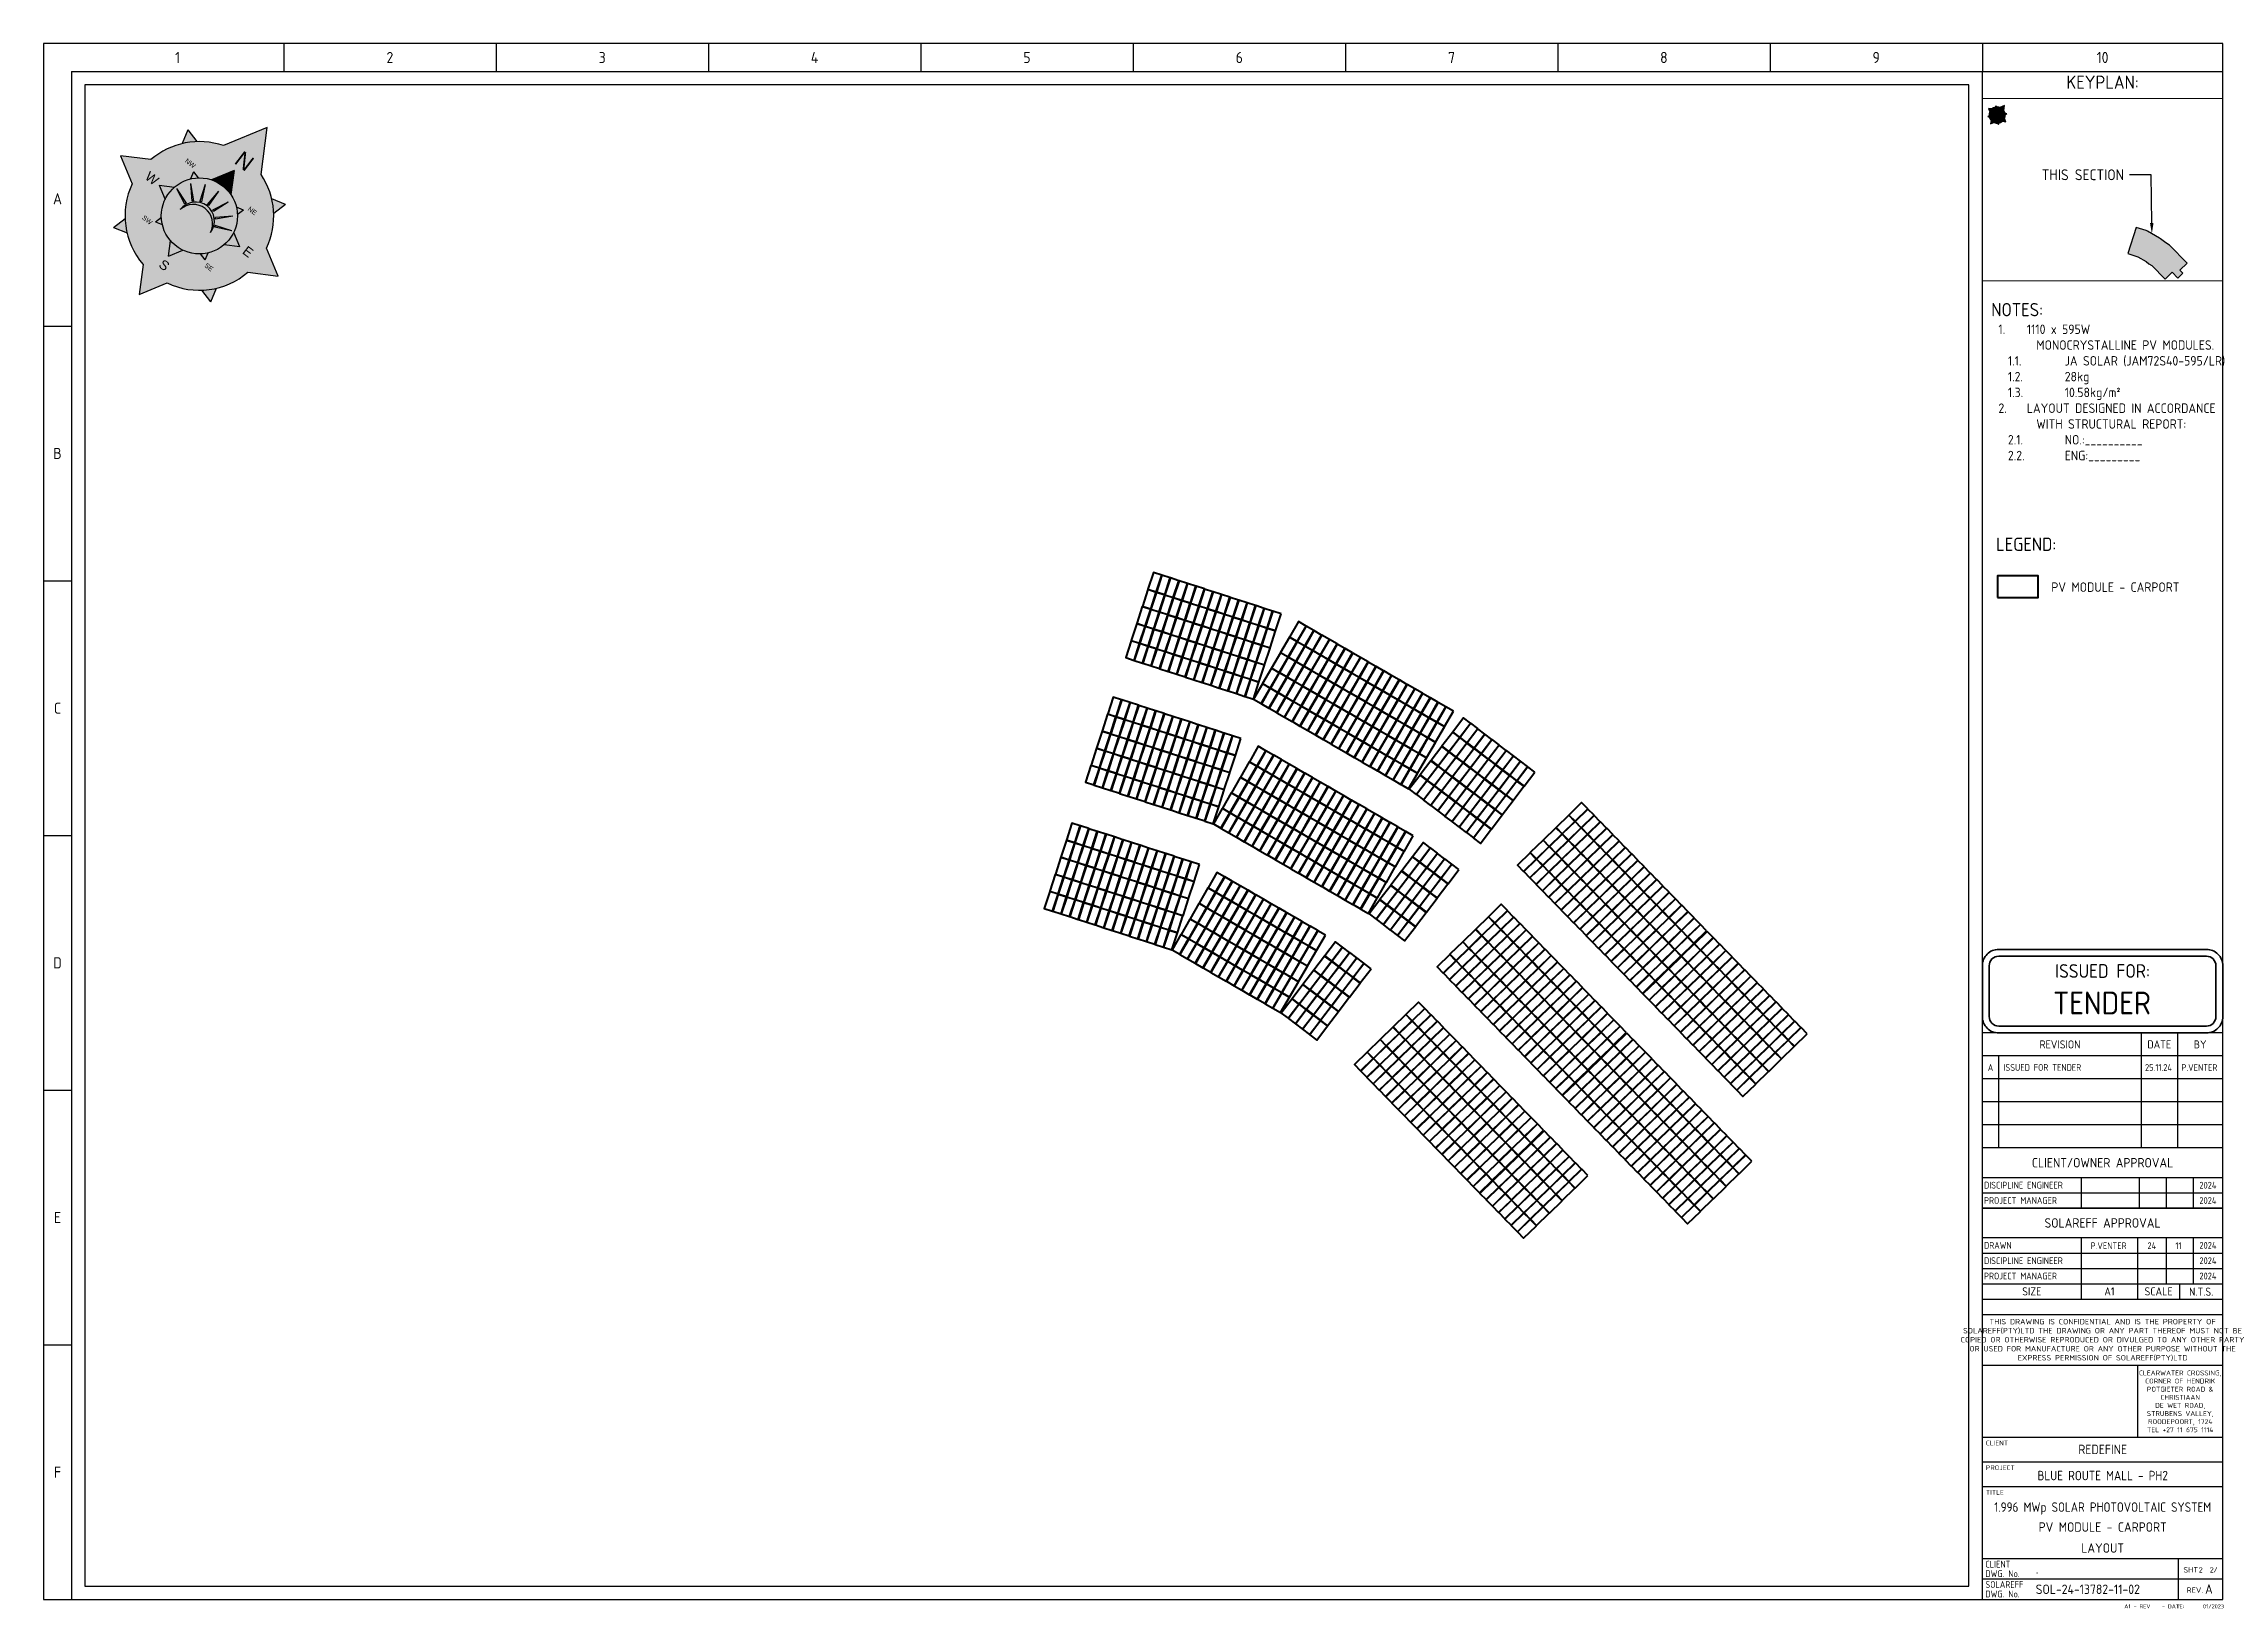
# Paper-space layout '1-02' of a CAD drawing. Header units: millimetres. Extents: x 0 to 806, y 1 to 579.
# The model-space entities are those that its viewports show. They can reach past a viewport. Long polylines and large blocks are cut down to what shows.
import ezdxf
from ezdxf import colors
from ezdxf.entities.mleader import LeaderData, LeaderLine
from ezdxf.enums import TextEntityAlignment as Align
from ezdxf.math import Vec2, Vec3

# ---------------------------------------------------------------- set-up
doc = ezdxf.new("R2010")
doc.units = ezdxf.units.MM
for name, color, linetype, lineweight in [('SOL-020 160 TEXT', 160, 'Continuous', 20), ('SOL-025 030 FRAME', 30, 'Continuous', 25), ('SOL-030 012 GEN3', 12, 'Continuous', 30), ('SOL-035 070 TEXT', 70, 'Continuous', 35), ('SOL-EQUIP', 7, 'Continuous', 35), ('SOL-PV MODULES', 5, 'Continuous', 40)]:
    doc.layers.add(name, color=color, linetype=linetype, lineweight=lineweight)
doc.layers.add('SOL-EARTH', color=7, linetype='Continuous')
doc.styles.add('E18', font='isocp.shx', dxfattribs={"height": 1.8})
doc.styles.add('E20', font='ISOCP.SHX', dxfattribs={"height": 2})
doc.styles.add('E25', font='ISOCP.SHX', dxfattribs={"height": 2.5})
doc.styles.add('E30', font='ISOCP.SHX', dxfattribs={"height": 3})
doc.styles.add('E35', font='ISOCP.SHX', dxfattribs={"height": 3.5})
doc.styles.add('E50', font='isocp.shx', dxfattribs={"height": 5})
doc.styles.get("Standard").update_dxf_attribs({"font": 'arial.ttf'})

psp = doc.layouts.new('1-02')

# ---------------------------------------------------------------- texts
at = {"layer": 'SOL-020 160 TEXT', "color": 7, "insert": (715.12, 474.96), "char_height": 3.5, "width": 87.7317, "attachment_point": 1, "style": 'E25'}
psp.add_mtext('\\pxi-4,l6,t5;1.^I1110 x 595W        MONOCRYSTALLINE PV MODULES.\\P\\pi-6,l9,t9;1.1.^IJA SOLAR (JAM72S40-595/LR)\\P1.2.^I28kg\\P1.3.^I10.58kg/m²\\P\\pi-4,l6,t5;2.^ILAYOUT DESIGNED IN ACCORDANCE WITH STRUCTURAL REPORT:\\P\\pi-6,l9,t9;2.1.^INO.:__________\\P2.2.^IENG:_________ ', dxfattribs=at)
at = {"layer": 'SOL-020 160 TEXT', "color": 7, "insert": (741.66, 377.91), "char_height": 3.5, "attachment_point": 4, "style": 'E25'}
psp.add_mtext_dynamic_manual_height_columns('PV MODULE - CARPORT', width=66.9389, gutter_width=12.5, heights=[30], dxfattribs=at)
at = {"layer": 'SOL-035 070 TEXT', "color": 7, "char_height": 4.9, "style": 'E35'}
for s, insert, attachment_point in [('KEYPLAN:', (760.59, 564.5), 5), ('NOTES:', (719.49, 482.9), 1), ('LEGEND:', (721.26, 396.2), 1)]:
    psp.add_mtext_dynamic_manual_height_columns(s, width=58.75, gutter_width=12.5, heights=[0], dxfattribs=dict(at, insert=insert, attachment_point=attachment_point))

msp = doc.modelspace()

# ---------------------------------------------------------------- blocks, each defined once
blk = doc.blocks.new('Frame')
at = {"color": 7}
blk.add_line((805, 133.72), (716.18, 133.72), dxfattribs=at)
at = {"layer": 'SOL-025 030 FRAME', "color": 7}
for p, q in [((88.7, 575), (88.7, 564.73)), ((167.14, 575), (167.14, 564.73)), ((245.57, 575), (245.57, 564.73)), ((324.01, 575), (324.01, 564.73)), ((402.51, 575), (402.51, 564.73)), ((480.88, 575), (480.88, 564.73)), ((559.31, 575), (559.31, 564.73)), ((637.75, 575), (637.75, 564.73)), ((716.18, 575), (716.18, 564.73)), ((10.27, 564.73), (805, 564.73)), ((10.27, 564.73), (10.27, 0)), ((0, 470.61), (10.27, 470.61)), ((0, 376.49), (10.27, 376.49)), ((0, 282.37), (10.27, 282.37)), ((0, 188.24), (10.27, 188.24)), ((0, 94.12), (10.27, 94.12))]:
    blk.add_line(p, q, dxfattribs=at)
at = {"layer": 'SOL-030 012 GEN3', "color": 7}
for p, q in [((716.18, 0), (716.18, 564.73)), ((805, 209.4), (716.18, 209.4)), ((764.27, 209.4), (764.27, 209.39)), ((774.8, 209.4), (774.8, 166.9)), ((788.28, 209.4), (788.28, 166.9)), ((805, 200.9), (716.18, 200.9)), ((722.18, 200.9), (722.18, 166.9)), ((805, 192.4), (716.18, 192.4)), ((805, 183.9), (716.18, 183.9)), ((805, 175.4), (716.18, 175.4)), ((805, 166.9), (716.18, 166.9)), ((775.8, 166.9), (775.8, 166.9)), ((716.18, 155.98), (805, 155.98)), ((752.7, 155.98), (752.7, 144.64)), ((774.07, 155.98), (774.07, 144.64)), ((784.04, 155.98), (784.04, 144.64)), ((794.01, 155.98), (794.01, 144.64)), ((716.18, 150.31), (805, 150.31)), ((716.18, 150.31), (805, 150.31)), ((805, 144.64), (716.18, 144.64)), ((716.18, 144.64), (805, 144.64)), ((805, 144.64), (716.18, 144.64)), ((716.18, 144.64), (805, 144.64)), ((805, 133.72), (716.18, 133.72)), ((752.7, 133.72), (752.7, 111.06)), ((773.55, 133.72), (773.55, 111.06)), ((784.04, 133.72), (784.04, 116.72)), ((794.01, 133.72), (794.01, 116.72)), ((716.18, 128.06), (805, 128.06)), ((716.18, 122.39), (805, 122.39)), ((716.18, 116.72), (805, 116.72)), ((789.03, 116.72), (789.03, 111.06)), ((716.18, 111.06), (805, 111.06)), ((716.18, 105.39), (805, 105.39)), ((805, 86.5), (716.18, 86.5)), ((716.18, 60), (805, 60)), ((716.18, 50.88), (805, 50.88)), ((716.18, 41.75), (805, 41.75)), ((805, 15), (716.18, 15)), ((788.65, 0), (788.65, 15)), ((805, 7.5), (716.18, 7.5))]:
    blk.add_line(p, q, dxfattribs=at)
at = {"layer": 'SOL-030 012 GEN3', "color": 7, "transparency": 33554687}
blk.add_line((773.55, 86.5), (773.55, 60), dxfattribs=at)
at = {"layer": 'SOL-030 012 GEN3', "color": 7}
blk.add_lwpolyline([(0, 0), (805, 0), (805, 575), (0, 575)], close=True, dxfattribs=at)
at = {"color": 7, "style": 'E25'}
for s, p in [('DISCIPLINE ENGINEER', (716.78, 153.14)), ('PROJECT MANAGER', (716.78, 147.48)), ('DRAWN', (716.78, 130.89)), ('DISCIPLINE ENGINEER', (716.78, 125.22)), ('PROJECT MANAGER', (716.78, 119.56)), ('CLIENT', (717.31, 13.07)), ('DWG. No.', (717.31, 9.57)), ('SOLAREFF', (717.31, 5.57)), ('DWG. No.', (717.31, 2.07))]:
    blk.add_text(s, height=2.5, dxfattribs=at).set_placement(p, align=Align.MIDDLE_LEFT)
for p in [(799.51, 153.14), (799.51, 147.48), (799.51, 130.89), (799.51, 125.22), (799.51, 119.56)]:
    blk.add_text('2024', height=2.5, dxfattribs=at).set_placement(p, align=Align.MIDDLE)
at = {"color": 7, "style": 'E20'}
for s, p in [('SHT    /', (790.45, 10)), ('REV.', (791.65, 2.5))]:
    blk.add_text(s, height=2, dxfattribs=at).set_placement(p)
at = {"color": 7, "style": 'E18'}
blk.add_text('A1 - REV    - DATE:             ', height=1.5, dxfattribs=at).set_placement((804.5, -2.5), align=Align.MIDDLE_RIGHT)
at = {"color": 7, "insert": (760.59, 95.94), "char_height": 2, "width": 86.7773, "attachment_point": 5, "style": 'E18'}
blk.add_mtext('THIS DRAWING IS CONFIDENTIAL AND IS THE PROPERTY OF SOLAREFF(PTY)LTD THE DRAWING OR ANY PART THEREOF MUST NOT BE COPIED OR OTHERWISE REPRODUCED OR DIVULGED TO ANY OTHER PARTY OR USED FOR MANUFACTURE OR ANY OTHER PURPOSE WITHOUT THE EXPRESS PERMISSION OF SOLAREFF(PTY)LTD', dxfattribs=at)
at = {"color": 7, "transparency": 33554687, "insert": (789.28, 73.25), "char_height": 1.8, "width": 30.0658, "attachment_point": 5, "style": 'E20'}
blk.add_mtext('{\\Fgeniso12|c0;CLEARWATER CROSSING, CORNER OF HENDRIK POTGIETER ROAD & CHRISTIAAN \\PDE WET ROAD, \\PSTRUBENS VALLEY, \\PROODEPOORT, 1724\\P\\pxqc;TEL +27 11 675 1114}', dxfattribs=at)
at = {"color": 7, "char_height": 1.8, "attachment_point": 4, "line_spacing_factor": 0.9, "style": 'E18'}
for s, width, insert in [('\\pxt4;CLIENT', 11.0288, (717.46, 57.87)), ('\\pxt4;PROJECT', 21.4457, (717.46, 48.73)), ('\\pxt4;TITLE', 21.4457, (717.46, 39.61))]:
    blk.add_mtext_dynamic_manual_height_columns(s, width=width, gutter_width=12.5, heights=[0], dxfattribs=dict(at, insert=insert))
at = {"color": 7}
for tag, height, style, p in [('A', 2.5, 'E25', (719.2, 196.62)), ('REV1DATE', 2.5, 'E25', (781.26, 196.62)), ('REV1BY', 2.5, 'E25', (796.36, 196.62)), ('B', 2.5, 'E25', (719.2, 188.12)), ('REV2DATE', 2.5, 'E25', (781.26, 188.12)), ('REV2BY', 2.5, 'E25', (796.36, 188.12)), ('C', 2.5, 'E25', (719.2, 179.62)), ('REV3DATE', 2.5, 'E25', (781.26, 179.62)), ('REV3BY', 2.5, 'E25', (796.36, 179.62)), ('D', 2.5, 'E25', (719.2, 171.12)), ('REV4DATE', 2.5, 'E25', (781.26, 171.12)), ('REV4BY', 2.5, 'E25', (796.36, 171.12)), ('DRAWNBY', 2.5, 'E25', (762.82, 130.77)), ('DRAWNDAY', 2.5, 'E25', (778.78, 130.77)), ('DRAWNMO', 2.5, 'E25', (788.65, 130.77)), ('DISC.ENG.', 2.5, 'E25', (762.82, 125.1)), ('DISCDAY', 2.5, 'E25', (778.78, 125.1)), ('DISCMO', 2.5, 'E25', (788.65, 125.1)), ('PROJ.MAN.', 2.5, 'E25', (762.82, 119.43)), ('PROJ.DAY', 2.5, 'E25', (778.78, 119.43)), ('PROJ.MO', 2.5, 'E25', (788.65, 119.43)), ('SCALE', 3, 'E30', (797.02, 113.78)), ('CLIENT', 3.5, 'E35', (760.64, 55.5)), ('DESCRIPTION', 3.5, 'E35', (760.64, 26.81)), ('TYPE', 3.5, 'E35', (760.64, 19.06))]:
    blk.add_attdef(tag, text='', height=height, dxfattribs=dict(at, style=style)).set_placement(p, align=Align.MIDDLE_CENTER)
at = {"color": 7, "style": 'E25'}
for tag, p in [('REV1D', (723.98, 197.89)), ('REV2D', (723.98, 189.39)), ('REV3D', (723.98, 180.89)), ('REV4D', (723.98, 172.39))]:
    blk.add_attdef(tag, text='', height=2.5, dxfattribs=at).set_placement(p, align=Align.TOP_LEFT)
at = {"color": 7, "style": 'E35', "width": 0.95}
for tag, p in [('PROJECT', (760.64, 45.84)), ('TITLE', (760.64, 34.18))]:
    blk.add_attdef(tag, text='', height=3.5, dxfattribs=at).set_placement(p, align=Align.MIDDLE_CENTER)
at = {"color": 7}
for tag, p, height, style in [('CLIENT#', (735.95, 9.59), 3.5, 'E35'), ('SHT#', (796.1, 9.97), 2, 'E20'), ('OF', (800.18, 9.98), 2, 'E20'), ('DWG#', (735.9, 2.07), 3.5, 'E35'), ('REV#', (798.47, 2.14), 3.5, 'E35'), ('FREV#', (787.94, -3.24), 1.5, 'E18'), ('FREVDATE', (797.7, -3.25), 1.5, 'E18')]:
    blk.add_attdef(tag, p, '', height=height, dxfattribs=dict(at, style=style))
at = {"layer": 'SOL-025 030 FRAME', "color": 7, "style": 'E20'}
for s, height, p in [('1', 4.11, (49.49, 569.87)), ('2', 4.11, (127.92, 569.87)), ('3', 4.11, (206.36, 569.87)), ('4', 4.11, (284.79, 569.87)), ('5', 4.11, (363.25, 569.87)), ('6', 4.11, (441.69, 569.87)), ('7', 4.11, (520.1, 569.87)), ('8', 4.11, (598.53, 569.87)), ('9', 4.11, (676.97, 569.87)), ('10', 4.107, (760.59, 569.87)), ('A', 4.11, (5.13, 517.67)), ('B', 4.11, (5.13, 423.55)), ('C', 4.11, (5.13, 329.43)), ('D', 4.11, (5.13, 235.31)), ('E', 4.11, (5.13, 141.18)), ('F', 4.11, (5.13, 47.06))]:
    blk.add_text(s, height=height, dxfattribs=at).set_placement(p, align=Align.MIDDLE)
at = {"layer": 'SOL-035 070 TEXT', "color": 7, "style": 'E30'}
for s, p in [('DATE', (781.54, 205.15)), ('BY', (796.64, 205.15)), ('A1', (763.13, 113.89))]:
    blk.add_text(s, height=3, dxfattribs=at).set_placement(p, align=Align.MIDDLE)
for s, p in [('SIZE', (734.44, 113.89)), ('SCALE', (781.29, 113.89))]:
    blk.add_text(s, height=3, dxfattribs=at).set_placement(p, align=Align.MIDDLE_CENTER)
at = {"layer": 'SOL-035 070 TEXT', "color": 7, "insert": (744.87, 205.15), "char_height": 3, "width": 32.0462, "attachment_point": 5, "line_spacing_factor": 0.9, "style": 'E30'}
blk.add_mtext('REVISION', dxfattribs=at)
at = {"layer": 'SOL-035 070 TEXT', "color": 7, "char_height": 3.5, "attachment_point": 5, "style": 'E50'}
for s, width, insert in [('CLIENT/OWNER APPROVAL', 70.2749, (760.59, 161.44)), ('SOLAREFF APPROVAL', 68.642, (760.59, 139.18))]:
    blk.add_mtext_dynamic_manual_height_columns(s, width=width, gutter_width=12.5, heights=[0], dxfattribs=dict(at, insert=insert))
blk = doc.blocks.new('Solareff-North')
at = {"true_color": 0x991b1e}
h = blk.add_hatch(color=244, dxfattribs=at)
h.dxf.hatch_style = 1
h.paths.add_polyline_path([(0, 9000), (-1913, 5687, -0.1636701), (1913, 5687)])
h = blk.add_hatch(color=244, dxfattribs=at)
h.dxf.hatch_style = 1
h.paths.add_polyline_path([(-3000, -1020, -0.8333333), (3000, -1020, 1)])
h.paths.add_polyline_path([(-5497, 1257), (-3006, 79, -0.0211628), (-2902, 329)])
h.paths.add_polyline_path([(-2356, 1145, -0.0211628), (-2165, 1337), (-4207, 3188)])
h.paths.add_polyline_path([(-2277, 4477), (-1349, 1882, -0.0211628), (-1098, 1986)])
h.paths.add_polyline_path([(135, 2177), (0, 4930), (-135, 2177, -0.0211628)])
h.paths.add_polyline_path([(1098, 1986, -0.0211628), (1349, 1882), (2277, 4477)])
h.paths.add_polyline_path([(2165, 1337, -0.0211628), (2356, 1145), (4207, 3188)])
h.paths.add_polyline_path([(3006, 79), (5497, 1257), (2902, 329, -0.0211628)])
for p, q in [((0, 9000), (-1913, 5687)), ((0, 9000), (1913, 5687)), ((-4950, 4950), (-3801, 4642)), ((-4950, 4950), (-4642, 3801)), ((-2277, 4477), (-1098, 1986)), ((-2277, 4477), (-1349, 1882)), ((0, 4930), (-135, 2177)), ((0, 4930), (135, 2177)), ((2277, 4477), (1098, 1986)), ((2277, 4477), (1349, 1882)), ((4950, 4950), (3801, 4642)), ((4950, 4950), (4642, 3801)), ((-8000, 0), (-5873, 1228)), ((-5497, 1257), (-3006, 79)), ((-5497, 1257), (-2902, 329)), ((-4207, 3188), (-2356, 1145)), ((-4207, 3188), (-2165, 1337)), ((4207, 3188), (2165, 1337)), ((4207, 3188), (2356, 1145)), ((5497, 1257), (2902, 329)), ((5497, 1257), (3006, 79)), ((8000, 0), (5873, 1228)), ((-8000, 0), (-5873, -1228)), ((8000, 0), (5873, -1228)), ((-4950, -4950), (-4642, -3801)), ((-4950, -4950), (-3801, -4642)), ((0, -8000), (-1228, -5873)), ((0, -8000), (1228, -5873)), ((4950, -4950), (3801, -4642)), ((4950, -4950), (4642, -3801))]:
    blk.add_line(p, q)
blk.add_circle((0, 0), 6000)
for centre, radius, start, end in [((0, -1020), 3200, 155.07528, 159.92472), ((0, -1020), 3000, 0, 180), ((0, -1570), 3050, 10.38886, 169.61114), ((0, -1020), 3200, 132.57528, 137.42472), ((0, -1020), 3200, 110.07528, 114.92472), ((0, -1020), 3200, 87.57528, 92.42472), ((0, -1020), 3200, 65.07528, 69.92472), ((0, -1020), 3200, 42.57528, 47.42472), ((0, -1020), 3200, 20.07528, 24.92472)]:
    blk.add_arc(centre, radius, start, end)
for s, insert, char_height, attachment_point in [('{\\C251;N}', (-876, 12425), 2500, 1), ('{\\C251;NW}', (-5298, 6097), 750, 3), ('{\\C251;NE}', (5419, 6097), 750, 1), ('{\\C251;W}', (-10521, 921), 1500, 1), ('{\\C251;E}', (8822, 921), 1500, 1), ('{\\C251;SW}', (-5298, -5888), 750, 9), ('{\\C251;SE}', (5419, -5888), 750, 7), ('{\\C251;S}', (-380, -8783), 1500, 1)]:
    blk.add_mtext_dynamic_manual_height_columns(s, width=2328.06, gutter_width=12.5, heights=[0], dxfattribs=dict(insert=insert, char_height=char_height, attachment_point=attachment_point))
blk = doc.blocks.new('ClientReview')
at = {"color": 1, "lineweight": 35}
for points in [[(6.04, 0), (82.77, 0, 0.414214), (88.82, 6.04), (88.82, 24.85, 0.414214), (82.77, 30.89), (6.04, 30.89, 0.414214), (0, 24.85), (0, 6.04, 0.414214)], [(6.04, 2.53), (82.77, 2.53, 0.414214), (86.29, 6.04), (86.29, 24.85, 0.414214), (82.77, 28.36), (6.04, 28.36, 0.414214), (2.53, 24.85), (2.53, 6.04, 0.414214)]]:
    blk.add_lwpolyline(points, format="xyb", close=True, dxfattribs=at)
at = {"layer": 'SOL-020 160 TEXT', "color": 1, "lineweight": 40, "style": 'E30'}
blk.add_attdef('ISSUEDFOR', text='', height=8.43, dxfattribs=at).set_placement((44.2, 11.07), align=Align.MIDDLE_CENTER)
at = {"layer": 'SOL-035 070 TEXT', "color": 1, "insert": (44.41, 22.9), "char_height": 5.0586, "attachment_point": 5, "style": 'E30'}
blk.add_mtext_dynamic_manual_height_columns('ISSUED FOR:', width=45.1307, gutter_width=12.5, heights=[0], dxfattribs=at)

# ---------------------------------------------------------------- linework, layer by layer
at = {"layer": 'SOL-PV MODULES'}
for points in [[(249795.675, -458932.882), (248717.177, -458582.457), (248007.193, -460767.563), (249085.691, -461117.988)], [(250897.95, -459291.033), (249819.451, -458940.608), (249109.467, -461125.714), (250187.966, -461476.139)], [(252000.224, -459649.184), (250921.726, -459298.758), (250211.742, -461483.864), (251290.24, -461834.29)], [(249077.966, -461141.765), (247999.468, -460791.339), (247289.484, -462976.445), (248367.982, -463326.871)], [(250180.24, -461499.915), (249101.742, -461149.49), (248391.758, -463334.596), (249470.256, -463685.021)], [(251282.515, -461858.066), (250204.017, -461507.641), (249494.033, -463692.747), (250572.531, -464043.172)], [(252384.789, -462216.217), (251306.291, -461865.791), (250596.307, -464050.898), (251674.805, -464401.323)], [(253102.499, -460007.334), (252024, -459656.909), (251314.016, -461842.015), (252392.515, -462192.44)], [(253487.064, -462574.367), (252408.566, -462223.942), (251698.582, -464409.048), (252777.08, -464759.474)], [(254204.773, -460365.485), (253126.275, -460015.06), (252416.291, -462200.166), (253494.789, -462550.591)], [(255307.048, -460723.636), (254228.549, -460373.21), (253518.565, -462558.316), (254597.064, -462908.742)], [(256409.322, -461081.786), (255330.824, -460731.361), (254620.84, -462916.467), (255699.338, -463266.892)], [(257511.597, -461439.937), (256433.098, -461089.512), (255723.114, -463274.618), (256801.613, -463625.043)], [(258613.871, -461798.088), (257535.373, -461447.662), (256825.389, -463632.769), (257903.887, -463983.194)], [(259716.146, -462156.238), (258637.647, -461805.813), (257927.663, -463990.919), (259006.162, -464341.345)], [(260818.42, -462514.389), (259739.922, -462163.964), (259029.938, -464349.07), (260108.436, -464699.495)], [(247642.547, -465559.53), (246564.049, -465209.104), (245854.065, -467394.21), (246932.563, -467744.636)], [(248360.256, -463350.647), (247281.758, -463000.222), (246571.774, -465185.328), (247650.272, -465535.753)], [(249462.531, -463708.798), (248384.033, -463358.373), (247674.049, -465543.479), (248752.547, -465893.904)], [(250564.805, -464066.949), (249486.307, -463716.523), (248776.323, -465901.629), (249854.821, -466252.055)], [(251667.08, -464425.099), (250588.582, -464074.674), (249878.598, -466259.78), (250957.096, -466610.205)], [(252769.354, -464783.25), (251690.856, -464432.825), (250980.872, -466617.931), (252059.37, -466968.356)], [(253871.629, -465141.401), (252793.131, -464790.975), (252083.147, -466976.081), (253161.645, -467326.507)], [(254589.338, -462932.518), (253510.84, -462582.093), (252800.856, -464767.199), (253879.354, -465117.624)], [(254973.903, -465499.551), (253895.405, -465149.126), (253185.421, -467334.232), (254263.919, -467684.657)], [(255691.613, -463290.669), (254613.115, -462940.244), (253903.131, -465125.35), (254981.629, -465475.775)], [(256793.887, -463648.82), (255715.389, -463298.394), (255005.405, -465483.5), (256083.903, -465833.926)], [(257896.162, -464006.97), (256817.664, -463656.545), (256107.68, -465841.651), (257186.178, -466192.076)], [(258998.436, -464365.121), (257919.938, -464014.696), (257209.954, -466199.802), (258288.452, -466550.227)], [(260100.711, -464723.272), (259022.213, -464372.846), (258312.229, -466557.952), (259390.727, -466908.378)], [(261202.985, -465081.422), (260124.487, -464730.997), (259414.503, -466916.103), (260493.001, -467266.528)], [(261920.695, -462872.54), (260842.196, -462522.115), (260132.212, -464707.221), (261210.711, -465057.646)], [(262305.26, -465439.573), (261226.762, -465089.148), (260516.778, -467274.254), (261595.276, -467624.679)], [(263022.969, -463230.691), (261944.471, -462880.265), (261234.487, -465065.371), (262312.985, -465415.797)], [(264125.244, -463588.841), (263046.745, -463238.416), (262336.761, -465423.522), (263415.26, -465773.947)], [(265227.518, -463946.992), (264149.02, -463596.567), (263439.036, -465781.673), (264517.534, -466132.098)], [(268450.298, -465516.121), (267468.585, -464948.499), (266318.547, -466937.513), (267300.26, -467505.135)], [(246924.837, -467768.412), (245846.339, -467417.987), (245136.355, -469603.093), (246214.853, -469953.518)], [(248027.112, -468126.563), (246948.614, -467776.138), (246238.63, -469961.244), (247317.128, -470311.669)], [(248744.821, -465917.68), (247666.323, -465567.255), (246956.339, -467752.361), (248034.837, -468102.786)], [(249847.096, -466275.831), (248768.598, -465925.406), (248058.614, -468110.512), (249137.112, -468460.937)], [(250949.37, -466633.982), (249870.872, -466283.556), (249160.888, -468468.663), (250239.386, -468819.088)], [(252051.645, -466992.132), (250973.147, -466641.707), (250263.163, -468826.813), (251341.661, -469177.238)], [(253153.919, -467350.283), (252075.421, -466999.858), (251365.437, -469184.964), (252443.935, -469535.389)], [(254256.194, -467708.434), (253177.696, -467358.009), (252467.712, -469543.115), (253546.21, -469893.54)], [(255358.468, -468066.584), (254279.97, -467716.159), (253569.986, -469901.265), (254648.484, -470251.691)], [(256076.178, -465857.702), (254997.68, -465507.277), (254287.696, -467692.383), (255366.194, -468042.808)], [(257178.452, -466215.853), (256099.954, -465865.427), (255389.97, -468050.534), (256468.468, -468400.959)], [(258280.727, -466574.003), (257202.229, -466223.578), (256492.245, -468408.684), (257570.743, -468759.109)], [(259383.001, -466932.154), (258304.503, -466581.729), (257594.519, -468766.835), (258673.017, -469117.26)], [(260485.276, -467290.305), (259406.778, -466939.88), (258696.794, -469124.986), (259775.292, -469475.411)], [(261587.55, -467648.455), (260509.052, -467298.03), (259799.068, -469483.136), (260877.566, -469833.562)], [(262689.825, -468006.606), (261611.327, -467656.181), (260901.343, -469841.287), (261979.841, -470191.712)], [(263407.534, -465797.724), (262329.036, -465447.298), (261619.052, -467632.405), (262697.55, -467982.83)], [(263792.099, -468364.757), (262713.601, -468014.332), (262003.617, -470199.438), (263082.115, -470549.863)], [(264509.809, -466155.874), (263431.311, -465805.449), (262721.327, -467990.555), (263799.825, -468340.98)], [(267287.746, -467526.778), (266306.033, -466959.156), (265155.995, -468948.17), (266137.708, -469515.792)], [(268291.103, -468106.913), (267309.389, -467539.292), (266159.351, -469528.306), (267141.064, -470095.928)], [(269453.654, -466096.256), (268471.941, -465528.635), (267321.903, -467517.649), (268303.616, -468085.271)], [(270457.011, -466676.392), (269475.297, -466108.77), (268325.259, -468097.784), (269306.973, -468665.406)], [(271460.367, -467256.528), (270478.653, -466688.906), (269328.615, -468677.92), (270310.329, -469245.542)], [(272463.723, -467836.663), (271482.01, -467269.041), (270331.971, -469258.056), (271313.685, -469825.677)], [(273467.079, -468416.799), (272485.366, -467849.177), (271335.328, -469838.191), (272317.041, -470405.813)], [(249129.386, -468484.713), (248050.888, -468134.288), (247340.904, -470319.394), (248419.402, -470669.82)], [(250231.661, -468842.864), (249153.163, -468492.439), (248443.179, -470677.545), (249521.677, -471027.97)], [(251333.935, -469201.015), (250255.437, -468850.59), (249545.453, -471035.696), (250623.951, -471386.121)], [(252436.21, -469559.166), (251357.712, -469208.74), (250647.728, -471393.846), (251726.226, -471744.272)], [(253538.484, -469917.316), (252459.986, -469566.891), (251750.002, -471751.997), (252828.5, -472102.422)], [(254640.759, -470275.467), (253562.261, -469925.042), (252852.277, -472110.148), (253930.775, -472460.573)], [(255743.033, -470633.618), (254664.535, -470283.192), (253954.551, -472468.298), (255033.049, -472818.724)], [(256460.743, -468424.735), (255382.245, -468074.31), (254672.261, -470259.416), (255750.759, -470609.841)], [(256845.308, -470991.768), (255766.81, -470641.343), (255056.826, -472826.449), (256135.324, -473176.874)], [(257563.017, -468782.886), (256484.519, -468432.461), (255774.535, -470617.567), (256853.033, -470967.992)], [(258665.292, -469141.037), (257586.794, -468790.611), (256876.81, -470975.717), (257955.308, -471326.143)], [(259767.566, -469499.187), (258689.068, -469148.762), (257979.084, -471333.868), (259057.582, -471684.293)], [(260869.841, -469857.338), (259791.343, -469506.913), (259081.359, -471692.019), (260159.857, -472042.444)], [(261972.115, -470215.489), (260893.617, -469865.063), (260183.633, -472050.169), (261262.131, -472400.595)], [(263074.39, -470573.639), (261995.892, -470223.214), (261285.908, -472408.32), (262364.406, -472758.745)], [(266125.194, -469537.435), (265143.481, -468969.813), (263993.443, -470958.828), (264975.156, -471526.449)], [(267128.551, -470117.571), (266146.837, -469549.949), (264996.799, -471538.963), (265978.513, -472106.585)], [(268131.907, -470697.706), (267150.193, -470130.084), (266000.155, -472119.099), (266981.869, -472686.72)], [(269135.263, -471277.842), (268153.55, -470710.22), (267003.512, -472699.234), (267985.225, -473266.856)], [(269294.459, -468687.049), (268312.745, -468119.427), (267162.707, -470108.442), (268144.421, -470676.063)], [(270297.815, -469267.185), (269316.102, -468699.563), (268166.063, -470688.577), (269147.777, -471256.199)], [(271301.171, -469847.32), (270319.458, -469279.698), (269169.42, -471268.713), (270151.133, -471836.335)], [(272304.528, -470427.456), (271322.814, -469859.834), (270172.776, -471848.848), (271154.489, -472416.47)], [(273307.884, -471007.591), (272326.17, -470439.969), (271176.132, -472428.984), (272157.846, -472996.606)], [(274470.436, -468996.934), (273488.722, -468429.312), (272338.684, -470418.327), (273320.397, -470985.949)], [(275473.792, -469577.07), (274492.078, -469009.448), (273342.04, -470998.462), (274323.754, -471566.084)], [(276477.148, -470157.205), (275495.435, -469589.583), (274345.396, -471578.598), (275327.11, -472146.22)], [(277480.504, -470737.341), (276498.791, -470169.719), (275348.753, -472158.733), (276330.466, -472726.355)], [(278483.861, -471317.476), (277502.147, -470749.855), (276352.109, -472738.869), (277333.822, -473306.491)], [(257947.582, -471349.919), (256869.084, -470999.494), (256159.1, -473184.6), (257237.598, -473535.025)], [(259049.857, -471708.07), (257971.359, -471357.644), (257261.375, -473542.751), (258339.873, -473893.176)], [(260152.131, -472066.22), (259073.633, -471715.795), (258363.649, -473900.901), (259442.147, -474251.327)], [(261254.406, -472424.371), (260175.908, -472073.946), (259465.924, -474259.052), (260544.422, -474609.477)], [(262356.68, -472782.522), (261278.182, -472432.097), (260568.198, -474617.203), (261646.696, -474967.628)], [(263800.091, -473558.749), (262818.377, -472991.127), (261668.339, -474980.142), (262650.053, -475547.763)], [(264803.447, -474138.885), (263821.733, -473571.263), (262671.695, -475560.277), (263653.409, -476127.899)], [(264962.643, -471548.092), (263980.929, -470980.47), (262830.891, -472969.485), (263812.604, -473537.106)], [(265965.999, -472128.228), (264984.285, -471560.606), (263834.247, -473549.62), (264815.961, -474117.242)], [(266969.355, -472708.363), (265987.642, -472140.741), (264837.603, -474129.756), (265819.317, -474697.378)], [(267972.711, -473288.499), (266990.998, -472720.877), (265840.96, -474709.891), (266822.673, -475277.513)], [(268976.068, -473868.634), (267994.354, -473301.012), (266844.316, -475290.027), (267826.029, -475857.649)], [(270138.619, -471857.977), (269156.906, -471290.355), (268006.868, -473279.37), (268988.581, -473846.992)], [(271141.976, -472438.113), (270160.262, -471870.491), (269010.224, -473859.505), (269991.938, -474427.127)], [(272145.332, -473018.248), (271163.618, -472450.626), (270013.58, -474439.641), (270995.294, -475007.263)], [(273148.688, -473598.384), (272166.975, -473030.762), (271016.936, -475019.776), (271998.65, -475587.398)], [(274152.044, -474178.519), (273170.331, -473610.898), (272020.293, -475599.912), (273002.006, -476167.534)], [(274311.24, -471587.727), (273329.526, -471020.105), (272179.488, -473009.119), (273161.202, -473576.741)], [(275314.596, -472167.862), (274332.883, -471600.241), (273182.845, -473589.255), (274164.558, -474156.877)], [(276317.952, -472747.998), (275336.239, -472180.376), (274186.201, -474169.39), (275167.914, -474737.012)], [(277321.309, -473328.134), (276339.595, -472760.512), (275189.557, -474749.526), (276171.271, -475317.148)], [(278324.665, -473908.269), (277342.951, -473340.647), (276192.913, -475329.662), (277174.627, -475897.283)], [(279487.217, -471897.612), (278505.503, -471329.99), (277355.465, -473319.005), (278337.179, -473886.626)], [(280490.573, -472477.748), (279508.859, -471910.126), (278358.821, -473899.14), (279340.535, -474466.762)], [(281493.929, -473057.883), (280512.216, -472490.261), (279362.178, -474479.276), (280343.891, -475046.897)], [(282497.285, -473638.019), (281515.572, -473070.397), (280365.534, -475059.411), (281347.247, -475627.033)], [(283500.642, -474218.154), (282518.928, -473650.532), (281368.89, -475639.547), (282350.604, -476207.169)], [(244594.811, -475054.275), (243516.313, -474703.85), (242806.329, -476888.956), (243884.827, -477239.381)], [(245697.085, -475412.426), (244618.587, -475062), (243908.603, -477247.106), (244987.101, -477597.532)], [(246799.36, -475770.576), (245720.862, -475420.151), (245010.878, -477605.257), (246089.376, -477955.682)], [(247901.634, -476128.727), (246823.136, -475778.302), (246113.152, -477963.408), (247191.65, -478313.833)], [(249003.909, -476486.878), (247925.411, -476136.452), (247215.427, -478321.559), (248293.925, -478671.984)], [(250106.183, -476845.028), (249027.685, -476494.603), (248317.701, -478679.709), (249396.199, -479030.134)], [(265806.803, -474719.02), (264825.09, -474151.398), (263675.052, -476140.413), (264656.765, -476708.035)], [(266810.159, -475299.156), (265828.446, -474731.534), (264678.408, -476720.548), (265660.121, -477288.17)], [(267813.516, -475879.291), (266831.802, -475311.67), (265681.764, -477300.684), (266663.478, -477868.306)], [(268816.872, -476459.427), (267835.158, -475891.805), (266685.12, -477880.819), (267666.834, -478448.441)], [(269820.228, -477039.562), (268838.515, -476471.941), (267688.477, -478460.955), (268670.19, -479028.577)], [(269979.424, -474448.77), (268997.71, -473881.148), (267847.672, -475870.162), (268829.386, -476437.784)], [(270982.78, -475028.905), (270001.067, -474461.284), (268851.028, -476450.298), (269832.742, -477017.92)], [(271986.136, -475609.041), (271004.423, -475041.419), (269854.385, -477030.433), (270836.098, -477598.055)], [(272989.493, -476189.177), (272007.779, -475621.555), (270857.741, -477610.569), (271839.454, -478178.191)], [(273992.849, -476769.312), (273011.135, -476201.69), (271861.097, -478190.705), (272842.811, -478758.326)], [(275155.401, -474758.655), (274173.687, -474191.033), (273023.649, -476180.048), (274005.362, -476747.669)], [(276158.757, -475338.791), (275177.043, -474771.169), (274027.005, -476760.183), (275008.719, -477327.805)], [(277162.113, -475918.926), (276180.4, -475351.304), (275030.361, -477340.319), (276012.075, -477907.94)], [(278165.469, -476499.062), (277183.756, -475931.44), (276033.718, -477920.454), (277015.431, -478488.076)], [(279328.021, -474488.405), (278346.308, -473920.783), (277196.269, -475909.797), (278177.983, -476477.419)], [(280331.377, -475068.54), (279349.664, -474500.918), (278199.626, -476489.933), (279181.339, -477057.555)], [(281334.734, -475648.676), (280353.02, -475081.054), (279202.982, -477070.068), (280184.695, -477637.69)], [(282338.09, -476228.811), (281356.376, -475661.189), (280206.338, -477650.204), (281188.052, -478217.826)], [(283341.446, -476808.947), (282359.733, -476241.325), (281209.694, -478230.339), (282191.408, -478797.961)], [(284503.998, -474798.29), (283522.284, -474230.668), (282372.246, -476219.682), (283353.96, -476787.304)], [(285507.354, -475378.425), (284525.641, -474810.803), (283375.603, -476799.818), (284357.316, -477367.44)], [(286510.71, -475958.561), (285528.997, -475390.939), (284378.959, -477379.953), (285360.672, -477947.575)], [(287514.067, -476538.696), (286532.353, -475971.075), (285382.315, -477960.089), (286364.029, -478527.711)], [(243159.392, -479472.04), (242080.894, -479121.615), (241370.91, -481306.721), (242449.408, -481657.146)], [(243877.101, -477263.157), (242798.603, -476912.732), (242088.619, -479097.838), (243167.117, -479448.263)], [(244979.376, -477621.308), (243900.878, -477270.883), (243190.894, -479455.989), (244269.392, -479806.414)], [(246081.65, -477979.459), (245003.152, -477629.034), (244293.168, -479814.14), (245371.666, -480164.565)], [(247183.925, -478337.61), (246105.427, -477987.184), (245395.443, -480172.29), (246473.941, -480522.716)], [(248286.199, -478695.76), (247207.701, -478345.335), (246497.717, -480530.441), (247576.215, -480880.866)], [(249388.474, -479053.911), (248309.976, -478703.486), (247599.992, -480888.592), (248678.49, -481239.017)], [(250490.748, -479412.062), (249412.25, -479061.636), (248702.266, -481246.742), (249780.764, -481597.168)], [(251208.458, -477203.179), (250129.96, -476852.754), (249419.976, -479037.86), (250498.474, -479388.285)], [(252310.732, -477561.33), (251232.234, -477210.905), (250522.25, -479396.011), (251600.748, -479746.436)], [(253413.007, -477919.481), (252334.509, -477569.055), (251624.525, -479754.161), (252703.023, -480104.587)], [(254515.281, -478277.631), (253436.783, -477927.206), (252726.799, -480112.312), (253805.297, -480462.737)], [(255617.556, -478635.782), (254539.058, -478285.357), (253829.074, -480470.463), (254907.572, -480820.888)], [(256719.83, -478993.933), (255641.332, -478643.507), (254931.348, -480828.613), (256009.846, -481179.039)], [(257822.105, -479352.083), (256743.607, -479001.658), (256033.623, -481186.764), (257112.121, -481537.189)], [(270823.584, -477619.698), (269841.871, -477052.076), (268691.833, -479041.091), (269673.546, -479608.712)], [(271826.941, -478199.834), (270845.227, -477632.212), (269695.189, -479621.226), (270676.903, -480188.848)], [(272830.297, -478779.969), (271848.583, -478212.347), (270698.545, -480201.362), (271680.259, -480768.983)], [(273833.653, -479360.105), (272851.94, -478792.483), (271701.901, -480781.497), (272683.615, -481349.119)], [(274996.205, -477349.448), (274014.491, -476781.826), (272864.453, -478770.84), (273846.167, -479338.462)], [(275999.561, -477929.583), (275017.848, -477361.961), (273867.81, -479350.976), (274849.523, -479918.598)], [(277002.917, -478509.719), (276021.204, -477942.097), (274871.166, -479931.111), (275852.879, -480498.733)], [(278006.274, -479089.854), (277024.56, -478522.232), (275874.522, -480511.247), (276856.236, -481078.869)], [(279009.63, -479669.99), (278027.916, -479102.368), (276877.878, -481091.382), (277859.592, -481659.004)], [(279168.826, -477079.197), (278187.112, -476511.575), (277037.074, -478500.59), (278018.787, -479068.212)], [(280172.182, -477659.333), (279190.468, -477091.711), (278040.43, -479080.725), (279022.144, -479648.347)], [(281175.538, -478239.468), (280193.824, -477671.847), (279043.786, -479660.861), (280025.5, -480228.483)], [(282178.894, -478819.604), (281197.181, -478251.982), (280047.143, -480240.996), (281028.856, -480808.618)], [(283182.25, -479399.739), (282200.537, -478832.118), (281050.499, -480821.132), (282032.212, -481388.754)], [(284344.802, -477389.082), (283363.089, -476821.461), (282213.051, -478810.475), (283194.764, -479378.097)], [(285348.159, -477969.218), (284366.445, -477401.596), (283216.407, -479390.61), (284198.12, -479958.232)], [(286351.515, -478549.354), (285369.801, -477981.732), (284219.763, -479970.746), (285201.477, -480538.368)], [(288312.095, -479932.487), (287409.516, -479245.969), (286018.586, -481074.652), (286921.165, -481761.17)], [(289718.16, -478083.907), (288815.581, -477397.388), (287424.651, -479226.071), (288327.23, -479912.589)], [(290640.637, -478785.56), (289738.058, -478099.042), (288347.128, -479927.724), (289249.707, -480614.242)], [(291563.114, -479487.213), (290660.535, -478800.695), (289269.605, -480629.377), (290172.184, -481315.896)], [(242441.682, -481680.922), (241363.184, -481330.497), (240653.2, -483515.603), (241731.698, -483866.028)], [(243543.957, -482039.073), (242465.459, -481688.648), (241755.475, -483873.754), (242833.973, -484224.179)], [(244261.666, -479830.191), (243183.168, -479479.765), (242473.184, -481664.871), (243551.682, -482015.297)], [(244646.231, -482397.224), (243567.733, -482046.798), (242857.749, -484231.905), (243936.247, -484582.33)], [(245363.941, -480188.341), (244285.443, -479837.916), (243575.459, -482023.022), (244653.957, -482373.447)], [(246466.215, -480546.492), (245387.717, -480196.067), (244677.733, -482381.173), (245756.231, -482731.598)], [(247568.49, -480904.643), (246489.992, -480554.217), (245780.008, -482739.323), (246858.506, -483089.749)], [(248670.764, -481262.793), (247592.266, -480912.368), (246882.282, -483097.474), (247960.78, -483447.899)], [(249773.039, -481620.944), (248694.541, -481270.519), (247984.557, -483455.625), (249063.055, -483806.05)], [(250875.313, -481979.095), (249796.815, -481628.669), (249086.831, -483813.776), (250165.329, -484164.201)], [(251593.023, -479770.212), (250514.525, -479419.787), (249804.541, -481604.893), (250883.039, -481955.318)], [(251977.588, -482337.245), (250899.09, -481986.82), (250189.106, -484171.926), (251267.604, -484522.352)], [(252695.297, -480128.363), (251616.799, -479777.938), (250906.815, -481963.044), (251985.313, -482313.469)], [(253797.572, -480486.514), (252719.074, -480136.088), (252009.09, -482321.194), (253087.588, -482671.62)], [(254899.846, -480844.664), (253821.348, -480494.239), (253111.364, -482679.345), (254189.862, -483029.77)], [(256002.121, -481202.815), (254923.623, -480852.39), (254213.639, -483037.496), (255292.137, -483387.921)], [(257104.395, -481560.966), (256025.897, -481210.54), (255315.913, -483395.647), (256394.411, -483746.072)], [(258206.67, -481919.116), (257128.172, -481568.691), (256418.188, -483753.797), (257496.686, -484104.223)], [(258924.379, -479710.234), (257845.881, -479359.809), (257135.897, -481544.915), (258214.395, -481895.34)], [(259308.944, -482277.267), (258230.446, -481926.842), (257520.462, -484111.948), (258598.96, -484462.373)], [(260026.654, -480068.385), (258948.156, -479717.959), (258238.172, -481903.065), (259316.67, -482253.491)], [(263249.434, -481637.514), (262267.72, -481069.892), (261117.682, -483058.906), (262099.396, -483626.528)], [(264252.79, -482217.649), (263271.076, -481650.027), (262121.038, -483639.042), (263102.752, -484206.664)], [(274837.009, -479940.24), (273855.296, -479372.618), (272705.258, -481361.633), (273686.971, -481929.255)], [(275840.366, -480520.376), (274858.652, -479952.754), (273708.614, -481941.768), (274690.327, -482509.39)], [(276843.722, -481100.511), (275862.008, -480532.89), (274711.97, -482521.904), (275693.684, -483089.526)], [(277847.078, -481680.647), (276865.365, -481113.025), (275715.326, -483102.039), (276697.04, -483669.661)], [(278850.434, -482260.782), (277868.721, -481693.161), (276718.683, -483682.175), (277700.396, -484249.797)], [(280012.986, -480250.125), (279031.273, -479682.504), (277881.234, -481671.518), (278862.948, -482239.14)], [(281016.342, -480830.261), (280034.629, -480262.639), (278884.591, -482251.653), (279866.304, -482819.275)], [(282019.699, -481410.397), (281037.985, -480842.775), (279887.947, -482831.789), (280869.66, -483399.411)], [(283023.055, -481990.532), (282041.341, -481422.91), (280891.303, -483411.925), (281873.017, -483979.546)], [(284026.411, -482570.668), (283044.698, -482003.046), (281894.659, -483992.06), (282876.373, -484559.682)], [(284185.607, -479979.875), (283203.893, -479412.253), (282053.855, -481401.268), (283035.569, -481968.889)], [(285188.963, -480560.011), (284207.249, -479992.389), (283057.211, -481981.403), (284038.925, -482549.025)], [(286906.03, -481781.068), (286003.451, -481094.55), (284612.521, -482923.232), (285515.1, -483609.751)], [(287828.507, -482482.721), (286925.928, -481796.203), (285534.998, -483624.886), (286437.577, -484311.404)], [(289234.572, -480634.141), (288331.993, -479947.622), (286941.063, -481776.305), (287843.642, -482462.823)], [(290157.049, -481335.794), (289254.47, -480649.275), (287863.54, -482477.958), (288766.119, -483164.476)], [(291079.526, -482037.447), (290176.947, -481350.929), (288786.017, -483179.611), (289688.596, -483866.129)], [(292002.003, -482739.1), (291099.424, -482052.582), (289708.494, -483881.264), (290611.073, -484567.782)], [(292485.591, -480188.866), (291583.012, -479502.348), (290192.082, -481331.03), (291094.661, -482017.549)], [(293408.068, -480890.519), (292505.489, -480204.001), (291114.559, -482032.684), (292017.138, -482719.202)], [(294330.545, -481592.172), (293427.966, -480905.654), (292037.036, -482734.337), (292939.615, -483420.855)], [(295253.022, -482293.825), (294350.443, -481607.307), (292959.513, -483435.99), (293862.092, -484122.508)], [(241723.973, -483889.805), (240645.475, -483539.38), (239935.491, -485724.486), (241013.989, -486074.911)], [(242826.247, -484247.956), (241747.749, -483897.53), (241037.765, -486082.636), (242116.263, -486433.062)], [(243928.522, -484606.106), (242850.024, -484255.681), (242140.04, -486440.787), (243218.538, -486791.212)], [(245030.796, -484964.257), (243952.298, -484613.832), (243242.314, -486798.938), (244320.812, -487149.363)], [(245748.506, -482755.374), (244670.008, -482404.949), (243960.024, -484590.055), (245038.522, -484940.481)], [(246850.78, -483113.525), (245772.282, -482763.1), (245062.298, -484948.206), (246140.796, -485298.631)], [(247953.055, -483471.676), (246874.557, -483121.251), (246164.573, -485306.357), (247243.071, -485656.782)], [(249055.329, -483829.827), (247976.831, -483479.401), (247266.847, -485664.507), (248345.345, -486014.933)], [(250157.604, -484187.977), (249079.106, -483837.552), (248369.122, -486022.658), (249447.62, -486373.083)], [(251259.878, -484546.128), (250181.38, -484195.703), (249471.396, -486380.809), (250549.894, -486731.234)], [(252362.153, -484904.279), (251283.655, -484553.853), (250573.671, -486738.959), (251652.169, -487089.385)], [(253079.862, -482695.396), (252001.364, -482344.971), (251291.38, -484530.077), (252369.878, -484880.502)], [(253464.427, -485262.429), (252385.929, -484912.004), (251675.945, -487097.11), (252754.443, -487447.535)], [(254182.137, -483053.547), (253103.639, -482703.122), (252393.655, -484888.228), (253472.153, -485238.653)], [(255284.411, -483411.698), (254205.913, -483061.272), (253495.929, -485246.378), (254574.427, -485596.804)], [(256386.686, -483769.848), (255308.188, -483419.423), (254598.204, -485604.529), (255676.702, -485954.954)], [(257488.96, -484127.999), (256410.462, -483777.574), (255700.478, -485962.68), (256778.976, -486313.105)], [(258591.235, -484486.15), (257512.737, -484135.724), (256802.753, -486320.83), (257881.251, -486671.256)], [(262086.882, -483648.171), (261105.168, -483080.549), (259955.13, -485069.563), (260936.844, -485637.185)], [(263090.238, -484228.306), (262108.525, -483660.684), (260958.486, -485649.699), (261940.2, -486217.321)], [(264093.594, -484808.442), (263111.881, -484240.82), (261961.843, -486229.834), (262943.556, -486797.456)], [(265096.951, -485388.577), (264115.237, -484820.956), (262965.199, -486809.97), (263946.912, -487377.592)], [(265256.146, -482797.785), (264274.433, -482230.163), (263124.395, -484219.177), (264106.108, -484786.799)], [(266259.502, -483377.92), (265277.789, -482810.298), (264127.751, -484799.313), (265109.464, -485366.935)], [(267262.859, -483958.056), (266281.145, -483390.434), (265131.107, -485379.448), (266112.821, -485947.07)], [(268266.215, -484538.191), (267284.501, -483970.57), (266134.463, -485959.584), (267116.177, -486527.206)], [(269269.571, -485118.327), (268287.858, -484550.705), (267137.82, -486539.719), (268119.533, -487107.341)], [(279853.791, -482840.918), (278872.077, -482273.296), (277722.039, -484262.311), (278703.752, -484829.932)], [(280857.147, -483421.054), (279875.433, -482853.432), (278725.395, -484842.446), (279707.109, -485410.068)], [(281860.503, -484001.189), (280878.789, -483433.567), (279728.751, -485422.582), (280710.465, -485990.203)], [(282863.859, -484581.325), (281882.146, -484013.703), (280732.108, -486002.717), (281713.821, -486570.339)], [(284093.901, -485478.23), (283191.322, -484791.711), (281800.392, -486620.394), (282702.971, -487306.912)], [(285499.965, -483629.649), (284597.387, -482943.131), (283206.457, -484771.813), (284109.036, -485458.331)], [(286422.442, -484331.302), (285519.864, -483644.784), (284128.934, -485473.466), (285031.513, -486159.985)], [(287344.92, -485032.955), (286442.341, -484346.437), (285051.411, -486175.119), (285953.99, -486861.638)], [(288750.984, -483184.374), (287848.405, -482497.856), (286457.475, -484326.539), (287360.054, -485013.057)], [(289673.461, -483886.027), (288770.882, -483199.509), (287379.953, -485028.192), (288282.531, -485714.71)], [(290595.938, -484587.681), (289693.359, -483901.162), (288302.43, -485729.845), (289205.008, -486416.363)], [(291518.415, -485289.334), (290615.836, -484602.815), (289224.907, -486431.498), (290127.486, -487118.016)], [(292924.48, -483440.753), (292021.901, -482754.235), (290630.971, -484582.917), (291533.55, -485269.436)], [(293846.957, -484142.406), (292944.378, -483455.888), (291553.448, -485284.57), (292456.027, -485971.089)], [(294769.434, -484844.059), (293866.855, -484157.541), (292475.925, -485986.224), (293378.504, -486672.742)], [(295691.911, -485545.712), (294789.332, -484859.194), (293398.402, -486687.877), (294300.981, -487374.395)], [(296175.499, -482995.479), (295272.92, -482308.96), (293881.99, -484137.643), (294784.569, -484824.161)], [(297097.976, -483697.132), (296195.397, -483010.613), (294804.467, -484839.296), (295707.046, -485525.814)], [(298020.453, -484398.785), (297117.874, -483712.267), (295726.944, -485540.949), (296629.523, -486227.467)], [(246133.071, -485322.408), (245054.573, -484971.982), (244344.589, -487157.088), (245423.087, -487507.514)], [(247235.345, -485680.558), (246156.847, -485330.133), (245446.863, -487515.239), (246525.361, -487865.664)], [(248337.62, -486038.709), (247259.122, -485688.284), (246549.138, -487873.39), (247627.636, -488223.815)], [(249439.894, -486396.86), (248361.396, -486046.434), (247651.412, -488231.541), (248729.91, -488581.966)], [(250542.169, -486755.01), (249463.671, -486404.585), (248753.687, -488589.691), (249832.185, -488940.116)], [(251644.443, -487113.161), (250565.945, -486762.736), (249855.961, -488947.842), (250934.459, -489298.267)], [(252746.718, -487471.312), (251668.22, -487120.887), (250958.236, -489305.993), (252036.734, -489656.418)], [(253848.992, -487829.463), (252770.494, -487479.037), (252060.51, -489664.143), (253139.008, -490014.569)], [(254566.702, -485620.58), (253488.204, -485270.155), (252778.22, -487455.261), (253856.718, -487805.686)], [(255668.976, -485978.731), (254590.478, -485628.305), (253880.494, -487813.412), (254958.992, -488163.837)], [(256771.251, -486336.881), (255692.753, -485986.456), (254982.769, -488171.562), (256061.267, -488521.987)], [(257873.525, -486695.032), (256795.027, -486344.607), (256085.043, -488529.713), (257163.541, -488880.138)], [(259761.778, -487669.485), (258780.065, -487101.863), (257630.027, -489090.877), (258611.74, -489658.499)], [(260765.134, -488249.62), (259783.421, -487681.999), (258633.383, -489671.013), (259615.096, -490238.635)], [(260924.33, -485658.828), (259942.617, -485091.206), (258792.578, -487080.22), (259774.292, -487647.842)], [(261927.686, -486238.963), (260945.973, -485671.341), (259795.935, -487660.356), (260777.648, -488227.978)], [(262931.043, -486819.099), (261949.329, -486251.477), (260799.291, -488240.491), (261781.004, -488808.113)], [(263934.399, -487399.234), (262952.685, -486831.613), (261802.647, -488820.627), (262784.361, -489388.249)], [(264937.755, -487979.37), (263956.041, -487411.748), (262806.003, -489400.762), (263787.717, -489968.384)], [(266100.307, -485968.713), (265118.593, -485401.091), (263968.555, -487390.105), (264950.269, -487957.727)], [(267103.663, -486548.848), (266121.95, -485981.227), (264971.911, -487970.241), (265953.625, -488537.863)], [(268107.019, -487128.984), (267125.306, -486561.362), (265975.268, -488550.377), (266956.981, -489117.998)], [(269110.376, -487709.12), (268128.662, -487141.498), (266978.624, -489130.512), (267960.337, -489698.134)], [(270113.732, -488289.255), (269132.018, -487721.633), (267981.98, -489710.648), (268963.694, -490278.27)], [(270272.927, -485698.463), (269291.214, -485130.841), (268141.176, -487119.855), (269122.889, -487687.477)], [(271276.284, -486278.598), (270294.57, -485710.976), (269144.532, -487699.991), (270126.246, -488267.612)], [(272279.64, -486858.734), (271297.926, -486291.112), (270147.888, -488280.126), (271129.602, -488847.748)], [(273282.996, -487438.869), (272301.283, -486871.247), (271151.244, -488860.262), (272132.958, -489427.884)], [(274286.352, -488019.005), (273304.639, -487451.383), (272154.601, -489440.397), (273136.314, -490008.019)], [(285016.378, -486179.883), (284113.799, -485493.364), (282722.869, -487322.047), (283625.448, -488008.565)], [(285938.855, -486881.536), (285036.276, -486195.018), (283645.346, -488023.7), (284547.925, -488710.218)], [(286861.332, -487583.189), (285958.753, -486896.671), (284567.823, -488725.353), (285470.402, -489411.871)], [(287783.809, -488284.842), (286881.23, -487598.324), (285490.3, -489427.006), (286392.879, -490113.525)], [(288267.397, -485734.608), (287364.818, -485048.09), (285973.888, -486876.773), (286876.467, -487563.291)], [(289189.874, -486436.261), (288287.295, -485749.743), (286896.365, -487578.426), (287798.944, -488264.944)], [(290112.351, -487137.914), (289209.772, -486451.396), (287818.842, -488280.079), (288721.421, -488966.597)], [(291034.828, -487839.568), (290132.249, -487153.049), (288741.319, -488981.732), (289643.898, -489668.25)], [(292440.892, -485990.987), (291538.313, -485304.469), (290147.384, -487133.151), (291049.963, -487819.669)], [(293363.369, -486692.64), (292460.791, -486006.122), (291069.861, -487834.804), (291972.44, -488521.323)], [(294285.847, -487394.293), (293383.268, -486707.775), (291992.338, -488536.457), (292894.917, -489222.976)], [(295208.324, -488095.946), (294305.745, -487409.428), (292914.815, -489238.111), (293817.394, -489924.629)], [(296614.388, -486247.365), (295711.809, -485560.847), (294320.88, -487389.53), (295223.458, -488076.048)], [(254951.267, -488187.613), (253872.769, -487837.188), (253162.785, -490022.294), (254241.283, -490372.719)], [(256053.541, -488545.764), (254975.043, -488195.339), (254265.059, -490380.445), (255343.557, -490730.87)], [(257155.816, -488903.915), (256077.318, -488553.489), (255367.334, -490738.595), (256445.832, -491089.021)], [(258599.226, -489680.142), (257617.513, -489112.52), (256467.475, -491101.534), (257449.188, -491669.156)], [(259602.583, -490260.277), (258620.869, -489692.656), (257470.831, -491681.67), (258452.544, -492249.292)], [(260605.939, -490840.413), (259624.225, -490272.791), (258474.187, -492261.806), (259455.901, -492829.427)], [(261768.491, -488829.756), (260786.777, -488262.134), (259636.739, -490251.148), (260618.453, -490818.77)], [(262771.847, -489409.891), (261790.133, -488842.27), (260640.095, -490831.284), (261621.809, -491398.906)], [(263775.203, -489990.027), (262793.49, -489422.405), (261643.451, -491411.42), (262625.165, -491979.041)], [(264778.559, -490570.163), (263796.846, -490002.541), (262646.808, -491991.555), (263628.521, -492559.177)], [(265781.916, -491150.298), (264800.202, -490582.676), (263650.164, -492571.691), (264631.877, -493139.313)], [(265941.111, -488559.506), (264959.398, -487991.884), (263809.36, -489980.898), (264791.073, -490548.52)], [(266944.467, -489139.641), (265962.754, -488572.019), (264812.716, -490561.034), (265794.429, -491128.655)], [(267947.824, -489719.777), (266966.11, -489152.155), (265816.072, -491141.169), (266797.786, -491708.791)], [(268951.18, -490299.912), (267969.466, -489732.29), (266819.428, -491721.305), (267801.142, -492288.927)], [(269954.536, -490880.048), (268972.823, -490312.426), (267822.785, -492301.44), (268804.498, -492869.062)], [(271117.088, -488869.391), (270135.375, -488301.769), (268985.336, -490290.783), (269967.05, -490858.405)], [(272120.444, -489449.526), (271138.731, -488881.904), (269988.693, -490870.919), (270970.406, -491438.541)], [(273123.8, -490029.662), (272142.087, -489462.04), (270992.049, -491451.054), (271973.762, -492018.676)], [(274127.157, -490609.797), (273145.443, -490042.176), (271995.405, -492031.19), (272977.119, -492598.812)], [(275289.709, -488599.14), (274307.995, -488031.518), (273157.957, -490020.533), (274139.67, -490588.155)], [(276293.065, -489179.276), (275311.351, -488611.654), (274161.313, -490600.668), (275143.027, -491168.29)], [(277296.421, -489759.411), (276314.708, -489191.79), (275164.669, -491180.804), (276146.383, -491748.426)], [(278299.777, -490339.547), (277318.064, -489771.925), (276168.026, -491760.939), (277149.739, -492328.561)], [(279303.134, -490919.683), (278321.42, -490352.061), (277171.382, -492341.075), (278153.095, -492908.697)], [(288706.286, -488986.495), (287803.707, -488299.977), (286412.777, -490128.659), (287315.356, -490815.178)], [(289628.763, -489688.148), (288726.184, -489001.63), (287335.254, -490830.313), (288237.833, -491516.831)], [(290551.24, -490389.801), (289648.661, -489703.283), (288257.731, -491531.966), (289160.31, -492218.484)], [(291473.717, -491091.454), (290571.138, -490404.936), (289180.208, -492233.619), (290082.787, -492920.137)], [(291957.305, -488541.221), (291054.726, -487854.702), (289663.796, -489683.385), (290566.375, -490369.903)], [(292879.782, -489242.874), (291977.203, -488556.356), (290586.273, -490385.038), (291488.852, -491071.556)], [(293802.259, -489944.527), (292899.68, -489258.009), (291508.75, -491086.691), (292411.329, -491773.209)], [(303210.078, -490787.093), (302418.588, -489974.997), (300773.229, -491578.606), (301564.719, -492390.702)], [(304873.34, -489166.036), (304081.85, -488353.94), (302436.492, -489957.548), (303227.981, -490769.644)], [(305682.279, -489996.036), (304890.789, -489183.939), (303245.43, -490787.548), (304036.92, -491599.644)], [(306491.217, -490826.035), (305699.728, -490013.939), (304054.369, -491617.547), (304845.858, -492429.644)], [(238540.857, -493569.465), (237462.359, -493219.04), (236752.375, -495404.146), (237830.873, -495754.571)], [(239258.566, -491360.583), (238180.068, -491010.157), (237470.084, -493195.263), (238548.582, -493545.689)], [(240360.841, -491718.733), (239282.343, -491368.308), (238572.359, -493553.414), (239650.857, -493903.839)], [(241463.115, -492076.884), (240384.617, -491726.459), (239674.633, -493911.565), (240753.131, -494261.99)], [(242565.39, -492435.035), (241486.892, -492084.609), (240776.908, -494269.715), (241855.406, -494620.141)], [(243667.664, -492793.185), (242589.166, -492442.76), (241879.182, -494627.866), (242957.68, -494978.291)], [(244769.939, -493151.336), (243691.441, -492800.911), (242981.457, -494986.017), (244059.955, -495336.442)], [(245872.213, -493509.487), (244793.715, -493159.062), (244083.731, -495344.168), (245162.229, -495694.593)], [(261609.295, -491420.549), (260627.582, -490852.927), (259477.543, -492841.941), (260459.257, -493409.563)], [(262612.651, -492000.684), (261630.938, -491433.062), (260480.9, -493422.077), (261462.613, -493989.698)], [(263616.008, -492580.82), (262634.294, -492013.198), (261484.256, -494002.212), (262465.969, -494569.834)], [(264619.364, -493160.955), (263637.65, -492593.333), (262487.612, -494582.348), (263469.326, -495149.97)], [(265622.72, -493741.091), (264641.006, -493173.469), (263490.968, -495162.483), (264472.682, -495730.105)], [(266785.272, -491730.434), (265803.558, -491162.812), (264653.52, -493151.826), (265635.234, -493719.448)], [(267788.628, -492310.569), (266806.915, -491742.947), (265656.876, -493731.962), (266638.59, -494299.584)], [(268791.984, -492890.705), (267810.271, -492323.083), (266660.233, -494312.097), (267641.946, -494879.719)], [(269795.341, -493470.84), (268813.627, -492903.219), (267663.589, -494892.233), (268645.302, -495459.855)], [(270957.892, -491460.183), (269976.179, -490892.561), (268826.141, -492881.576), (269807.854, -493449.198)], [(271961.249, -492040.319), (270979.535, -491472.697), (269829.497, -493461.711), (270811.21, -494029.333)], [(272964.605, -492620.454), (271982.891, -492052.833), (270832.853, -494041.847), (271814.567, -494609.469)], [(273967.961, -493200.59), (272986.248, -492632.968), (271836.209, -494621.983), (272817.923, -495189.604)], [(274971.317, -493780.726), (273989.604, -493213.104), (272839.566, -495202.118), (273821.279, -495769.74)], [(275130.513, -491189.933), (274148.799, -490622.311), (272998.761, -492611.325), (273980.475, -493178.947)], [(276133.869, -491770.068), (275152.156, -491202.447), (274002.118, -493191.461), (274983.831, -493759.083)], [(277137.225, -492350.204), (276155.512, -491782.582), (275005.474, -493771.597), (275987.187, -494339.218)], [(278140.582, -492930.34), (277158.868, -492362.718), (276008.83, -494351.732), (276990.544, -494919.354)], [(279143.938, -493510.475), (278162.224, -492942.853), (277012.186, -494931.868), (277993.9, -495499.49)], [(280306.49, -491499.818), (279324.776, -490932.196), (278174.738, -492921.211), (279156.452, -493488.832)], [(281309.846, -492079.954), (280328.132, -491512.332), (279178.094, -493501.346), (280159.808, -494068.968)], [(282313.202, -492660.089), (281331.489, -492092.467), (280181.451, -494081.482), (281163.164, -494649.104)], [(292396.194, -491793.108), (291493.615, -491106.589), (290102.685, -492935.272), (291005.264, -493621.79)], [(299883.553, -494029.208), (299092.064, -493217.112), (297446.705, -494820.721), (298238.194, -495632.817)], [(301546.816, -492408.151), (300755.326, -491596.055), (299109.967, -493199.663), (299901.457, -494011.759)], [(302355.754, -493238.15), (301564.265, -492426.054), (299918.906, -494029.663), (300710.395, -494841.759)], [(303164.693, -494068.15), (302373.203, -493256.054), (300727.844, -494859.662), (301519.334, -495671.758)], [(304019.016, -491617.093), (303227.527, -490804.997), (301582.168, -492408.605), (302373.657, -493220.701)], [(304827.955, -492447.093), (304036.465, -491634.996), (302391.107, -493238.605), (303182.596, -494050.701)], [(305636.894, -493277.092), (304845.404, -492464.996), (303200.045, -494068.604), (303991.535, -494880.701)], [(306445.832, -494107.092), (305654.343, -493294.996), (304008.984, -494898.604), (304800.473, -495710.7)], [(307300.156, -491656.035), (306508.666, -490843.938), (304863.307, -492447.547), (305654.797, -493259.643)], [(308109.094, -492486.034), (307317.605, -491673.938), (305672.246, -493277.546), (306463.736, -494089.643)], [(308918.033, -493316.034), (308126.544, -492503.938), (306481.185, -494107.546), (307272.674, -494919.642)], [(309726.972, -494146.033), (308935.482, -493333.937), (307290.123, -494937.546), (308081.613, -495749.642)], [(237823.147, -495778.348), (236744.649, -495427.922), (236034.665, -497613.028), (237113.163, -497963.454)], [(238925.422, -496136.498), (237846.924, -495786.073), (237136.94, -497971.179), (238215.438, -498321.604)], [(239643.131, -493927.616), (238564.633, -493577.191), (237854.649, -495762.297), (238933.147, -496112.722)], [(240027.696, -496494.649), (238949.198, -496144.224), (238239.214, -498329.33), (239317.712, -498679.755)], [(240745.406, -494285.766), (239666.908, -493935.341), (238956.924, -496120.447), (240035.422, -496470.873)], [(241847.68, -494643.917), (240769.182, -494293.492), (240059.198, -496478.598), (241137.696, -496829.023)], [(242949.955, -495002.068), (241871.457, -494651.643), (241161.473, -496836.749), (242239.971, -497187.174)], [(244052.229, -495360.219), (242973.731, -495009.793), (242263.747, -497194.899), (243342.245, -497545.325)], [(245154.504, -495718.369), (244076.006, -495367.944), (243366.022, -497553.05), (244444.52, -497903.475)], [(246256.778, -496076.52), (245178.28, -495726.095), (244468.296, -497911.201), (245546.794, -498261.626)], [(246974.488, -493867.637), (245895.99, -493517.212), (245186.006, -495702.318), (246264.504, -496052.744)], [(247359.053, -496434.671), (246280.555, -496084.245), (245570.571, -498269.351), (246649.069, -498619.777)], [(248076.762, -494225.788), (246998.264, -493875.363), (246288.28, -496060.469), (247366.778, -496410.894)], [(249179.037, -494583.939), (248100.539, -494233.514), (247390.555, -496418.62), (248469.053, -496769.045)], [(250281.311, -494942.09), (249202.813, -494591.664), (248492.829, -496776.77), (249571.327, -497127.196)], [(251383.586, -495300.24), (250305.088, -494949.815), (249595.104, -497134.921), (250673.602, -497485.346)], [(252485.86, -495658.391), (251407.362, -495307.966), (250697.378, -497493.072), (251775.876, -497843.497)], [(253588.135, -496016.542), (252509.637, -495666.116), (251799.653, -497851.222), (252878.151, -498201.648)], [(254690.409, -496374.692), (253611.911, -496024.267), (252901.927, -498209.373), (253980.425, -498559.798)], [(266626.076, -494321.226), (265644.363, -493753.604), (264494.325, -495742.619), (265476.038, -496310.241)], [(267629.432, -494901.362), (266647.719, -494333.74), (265497.681, -496322.754), (266479.394, -496890.376)], [(268632.789, -495481.497), (267651.075, -494913.876), (266501.037, -496902.89), (267482.751, -497470.512)], [(269636.145, -496061.633), (268654.431, -495494.011), (267504.393, -497483.026), (268486.107, -498050.647)], [(270639.501, -496641.769), (269657.788, -496074.147), (268507.749, -498063.161), (269489.463, -498630.783)], [(270798.697, -494050.976), (269816.983, -493483.354), (268666.945, -495472.368), (269648.659, -496039.99)], [(271802.053, -494631.112), (270820.34, -494063.49), (269670.301, -496052.504), (270652.015, -496620.126)], [(272805.409, -495211.247), (271823.696, -494643.625), (270673.658, -496632.64), (271655.371, -497200.261)], [(273808.765, -495791.383), (272827.052, -495223.761), (271677.014, -497212.775), (272658.727, -497780.397)], [(274812.122, -496371.518), (273830.408, -495803.896), (272680.37, -497792.911), (273662.084, -498360.533)], [(275974.674, -494360.861), (274992.96, -493793.239), (273842.922, -495782.254), (274824.635, -496349.875)], [(276978.03, -494940.997), (275996.316, -494373.375), (274846.278, -496362.389), (275827.992, -496930.011)], [(277981.386, -495521.132), (276999.673, -494953.51), (275849.634, -496942.525), (276831.348, -497510.147)], [(278984.742, -496101.268), (278003.029, -495533.646), (276852.991, -497522.66), (277834.704, -498090.282)], [(279988.099, -496681.403), (279006.385, -496113.781), (277856.347, -498102.796), (278838.06, -498670.418)], [(280147.294, -494090.611), (279165.581, -493522.989), (278015.542, -495512.003), (278997.256, -496079.625)], [(281150.65, -494670.746), (280168.937, -494103.124), (279018.899, -496092.139), (280000.612, -496659.761)], [(283111.23, -496053.88), (282208.652, -495367.362), (280817.722, -497196.045), (281720.301, -497882.563)], [(284033.707, -496755.533), (283131.129, -496069.015), (281740.199, -497897.698), (282642.778, -498584.216)], [(284517.295, -494205.299), (283614.716, -493518.781), (282223.786, -495347.464), (283126.365, -496033.982)], [(285439.772, -494906.953), (284537.193, -494220.434), (283146.263, -496049.117), (284048.842, -496735.635)], [(286362.249, -495608.606), (285459.67, -494922.087), (284068.74, -496750.77), (284971.319, -497437.288)], [(287284.726, -496310.259), (286382.147, -495623.741), (284991.218, -497452.423), (285893.796, -498138.941)], [(298220.291, -495650.266), (297428.801, -494838.17), (295783.443, -496441.778), (296574.932, -497253.874)], [(299029.23, -496480.265), (298237.74, -495668.169), (296592.381, -497271.778), (297383.871, -498083.874)], [(300692.492, -494859.208), (299901.002, -494047.112), (298255.643, -495650.72), (299047.133, -496462.816)], [(301501.431, -495689.208), (300709.941, -494877.111), (299064.582, -496480.72), (299856.072, -497292.816)], [(302310.369, -496519.207), (301518.88, -495707.111), (299873.521, -497310.719), (300665.01, -498122.816)], [(303973.631, -494898.15), (303182.142, -494086.053), (301536.783, -495689.662), (302328.272, -496501.758)], [(304782.57, -495728.149), (303991.08, -494916.053), (302345.722, -496519.661), (303137.211, -497331.758)], [(305591.509, -496558.149), (304800.019, -495746.053), (303154.66, -497349.661), (303946.15, -498161.757)], [(307254.771, -494937.091), (306463.281, -494124.995), (304817.922, -495728.604), (305609.412, -496540.7)], [(308063.709, -495767.091), (307272.22, -494954.995), (305626.861, -496558.603), (306418.351, -497370.699)], [(308872.648, -496597.091), (308081.158, -495784.994), (306435.8, -497388.603), (307227.289, -498200.699)], [(310535.91, -494976.033), (309744.421, -494163.937), (308099.062, -495767.545), (308890.551, -496579.641)], [(311344.849, -495806.033), (310553.359, -494993.936), (308908, -496597.545), (309699.49, -497409.641)], [(312153.788, -496636.032), (311362.298, -495823.936), (309716.939, -497427.544), (310508.429, -498239.641)], [(237105.438, -497987.23), (236026.94, -497636.805), (235316.956, -499821.911), (236395.454, -500172.336)], [(238207.712, -498345.381), (237129.214, -497994.955), (236419.23, -500180.062), (237497.728, -500530.487)], [(239309.987, -498703.531), (238231.489, -498353.106), (237521.505, -500538.212), (238600.003, -500888.638)], [(240412.261, -499061.682), (239333.763, -498711.257), (238623.779, -500896.363), (239702.277, -501246.788)], [(241129.971, -496852.8), (240051.473, -496502.374), (239341.489, -498687.48), (240419.987, -499037.906)], [(242232.245, -497210.95), (241153.747, -496860.525), (240443.763, -499045.631), (241522.261, -499396.056)], [(243334.52, -497569.101), (242256.022, -497218.676), (241546.038, -499403.782), (242624.536, -499754.207)], [(244436.794, -497927.252), (243358.296, -497576.826), (242648.312, -499761.933), (243726.81, -500112.358)], [(245539.069, -498285.402), (244460.571, -497934.977), (243750.587, -500120.083), (244829.085, -500470.509)], [(246641.343, -498643.553), (245562.845, -498293.128), (244852.861, -500478.234), (245931.359, -500828.659)], [(247743.618, -499001.704), (246665.12, -498651.279), (245955.136, -500836.385), (247033.634, -501186.81)], [(248461.327, -496792.821), (247382.829, -496442.396), (246672.845, -498627.502), (247751.343, -498977.927)], [(248845.892, -499359.855), (247767.394, -499009.429), (247057.41, -501194.535), (248135.908, -501544.961)], [(249563.602, -497150.972), (248485.104, -496800.547), (247775.12, -498985.653), (248853.618, -499336.078)], [(250665.876, -497509.123), (249587.378, -497158.697), (248877.394, -499343.804), (249955.892, -499694.229)], [(251768.151, -497867.273), (250689.653, -497516.848), (249979.669, -499701.954), (251058.167, -500052.38)], [(252870.425, -498225.424), (251791.927, -497874.999), (251081.943, -500060.105), (252160.441, -500410.53)], [(253972.7, -498583.575), (252894.202, -498233.15), (252184.218, -500418.256), (253262.716, -500768.681)], [(257913.189, -497943.821), (256931.476, -497376.199), (255781.438, -499365.214), (256763.151, -499932.836)], [(258916.546, -498523.957), (257934.832, -497956.335), (256784.794, -499945.349), (257766.507, -500512.971)], [(259919.902, -499104.092), (258938.188, -498536.471), (257788.15, -500525.485), (258769.864, -501093.107)], [(271642.857, -497221.904), (270661.144, -496654.282), (269511.106, -498643.297), (270492.819, -499210.918)], [(272646.214, -497802.04), (271664.5, -497234.418), (270514.462, -499223.432), (271496.175, -499791.054)], [(273649.57, -498382.175), (272667.856, -497814.553), (271517.818, -499803.568), (272499.532, -500371.19)], [(274652.926, -498962.311), (273671.213, -498394.689), (272521.174, -500383.703), (273502.888, -500951.325)], [(275656.282, -499542.446), (274674.569, -498974.825), (273524.531, -500963.839), (274506.244, -501531.461)], [(275815.478, -496951.654), (274833.764, -496384.032), (273683.726, -498373.046), (274665.44, -498940.668)], [(276818.834, -497531.789), (275837.121, -496964.167), (274687.083, -498953.182), (275668.796, -499520.804)], [(277822.19, -498111.925), (276840.477, -497544.303), (275690.439, -499533.317), (276672.152, -500100.939)], [(278825.547, -498692.06), (277843.833, -498124.439), (276693.795, -500113.453), (277675.509, -500681.075)], [(280299.101, -499751.042), (279396.522, -499064.523), (278005.592, -500893.206), (278908.171, -501579.724)], [(281705.166, -497902.461), (280802.587, -497215.943), (279411.657, -499044.625), (280314.236, -499731.143)], [(282627.643, -498604.114), (281725.064, -497917.596), (280334.134, -499746.278), (281236.713, -500432.797)], [(283550.12, -499305.767), (282647.541, -498619.249), (281256.611, -500447.931), (282159.19, -501134.45)], [(284956.185, -497457.186), (284053.606, -496770.668), (282662.676, -498599.351), (283565.255, -499285.869)], [(285878.662, -498158.84), (284976.083, -497472.321), (283585.153, -499301.004), (284487.732, -499987.522)], [(286801.139, -498860.493), (285898.56, -498173.974), (284507.63, -500002.657), (285410.209, -500689.175)], [(288207.203, -497011.912), (287304.624, -496325.394), (285913.695, -498154.076), (286816.273, -498840.595)], [(299838.168, -497310.265), (299046.679, -496498.169), (297401.32, -498101.777), (298192.809, -498913.873)], [(300647.107, -498140.265), (299855.617, -497328.168), (298210.258, -498931.777), (299001.748, -499743.873)], [(301456.045, -498970.264), (300664.556, -498158.168), (299019.197, -499761.776), (299810.687, -500573.873)], [(302264.984, -499800.264), (301473.495, -498988.168), (299828.136, -500591.776), (300619.625, -501403.872)], [(303119.308, -497349.207), (302327.818, -496537.11), (300682.459, -498140.719), (301473.949, -498952.815)], [(303928.246, -498179.206), (303136.757, -497367.11), (301491.398, -498970.718), (302282.887, -499782.815)], [(304737.185, -499009.206), (303945.695, -498197.11), (302300.337, -499800.718), (303091.826, -500612.814)], [(305546.124, -499839.205), (304754.634, -499027.109), (303109.275, -500630.718), (303900.765, -501442.814)], [(306400.447, -497388.148), (305608.958, -496576.052), (303963.599, -498179.661), (304755.088, -498991.757)], [(307209.386, -498218.148), (306417.896, -497406.052), (304772.537, -499009.66), (305564.027, -499821.756)], [(308018.324, -499048.148), (307226.835, -498236.051), (305581.476, -499839.66), (306372.966, -500651.756)], [(309681.587, -497427.09), (308890.097, -496614.994), (307244.738, -498218.602), (308036.228, -499030.699)], [(310490.525, -498257.09), (309699.036, -497444.993), (308053.677, -499048.602), (308845.166, -499860.698)], [(311299.464, -499087.089), (310507.974, -498274.993), (308862.615, -499878.601), (309654.105, -500690.698)], [(312962.726, -497466.032), (312171.237, -496653.936), (310525.878, -498257.544), (311317.367, -499069.64)], [(313771.665, -498296.031), (312980.175, -497483.935), (311334.816, -499087.544), (312126.306, -499899.64)], [(314580.603, -499126.031), (313789.114, -498313.935), (312143.755, -499917.543), (312935.244, -500729.639)], [(236387.729, -500196.113), (235309.23, -499845.687), (234599.246, -502030.793), (235677.745, -502381.219)], [(237490.003, -500554.263), (236411.505, -500203.838), (235701.521, -502388.944), (236780.019, -502739.369)], [(238592.278, -500912.414), (237513.779, -500561.989), (236803.795, -502747.095), (237882.294, -503097.52)], [(239694.552, -501270.565), (238616.054, -500920.139), (237906.07, -503105.245), (238984.568, -503455.671)], [(240796.827, -501628.715), (239718.328, -501278.29), (239008.344, -503463.396), (240086.843, -503813.821)], [(241514.536, -499419.833), (240436.038, -499069.408), (239726.054, -501254.514), (240804.552, -501604.939)], [(241899.101, -501986.866), (240820.603, -501636.441), (240110.619, -503821.547), (241189.117, -504171.972)], [(242616.81, -499777.984), (241538.312, -499427.558), (240828.328, -501612.664), (241906.826, -501963.09)], [(243719.085, -500136.134), (242640.587, -499785.709), (241930.603, -501970.815), (243009.101, -502321.24)], [(244821.359, -500494.285), (243742.861, -500143.86), (243032.877, -502328.966), (244111.375, -502679.391)], [(245923.634, -500852.436), (244845.136, -500502.01), (244135.152, -502687.116), (245213.65, -503037.542)], [(247025.908, -501210.586), (245947.41, -500860.161), (245237.426, -503045.267), (246315.924, -503395.692)], [(248128.183, -501568.737), (247049.685, -501218.312), (246339.701, -503403.418), (247418.199, -503753.843)], [(249230.457, -501926.888), (248151.959, -501576.462), (247441.975, -503761.569), (248520.473, -504111.994)], [(249948.167, -499718.005), (248869.669, -499367.58), (248159.685, -501552.686), (249238.183, -501903.111)], [(251050.441, -500076.156), (249971.943, -499725.731), (249261.959, -501910.837), (250340.457, -502261.262)], [(252152.716, -500434.307), (251074.218, -500083.881), (250364.234, -502268.987), (251442.732, -502619.413)], [(253254.99, -500792.457), (252176.492, -500442.032), (251466.508, -502627.138), (252545.006, -502977.563)], [(255588.086, -501965.135), (254606.372, -501397.514), (253456.334, -503386.528), (254438.047, -503954.15)], [(256750.637, -499954.478), (255768.924, -499386.857), (254618.886, -501375.871), (255600.599, -501943.493)], [(257753.994, -500534.614), (256772.28, -499966.992), (255622.242, -501956.006), (256603.956, -502523.628)], [(258757.35, -501114.749), (257775.636, -500547.128), (256625.598, -502536.142), (257607.312, -503103.764)], [(259760.706, -501694.885), (258778.993, -501127.263), (257628.955, -503116.278), (258610.668, -503683.899)], [(260764.062, -502275.021), (259782.349, -501707.399), (258632.311, -503696.413), (259614.024, -504264.035)], [(260923.258, -499684.228), (259941.545, -499116.606), (258791.506, -501105.62), (259773.22, -501673.242)], [(261926.614, -500264.364), (260944.901, -499696.742), (259794.863, -501685.756), (260776.576, -502253.378)], [(262929.971, -500844.499), (261948.257, -500276.877), (260798.219, -502265.892), (261779.932, -502833.513)], [(263933.327, -501424.635), (262951.613, -500857.013), (261801.575, -502846.027), (262783.289, -503413.649)], [(264936.683, -502004.77), (263954.969, -501437.148), (262804.931, -503426.163), (263786.645, -503993.785)], [(276659.639, -500122.582), (275677.925, -499554.96), (274527.887, -501543.974), (275509.6, -502111.596)], [(277662.995, -500702.717), (276681.281, -500135.096), (275531.243, -502124.11), (276512.957, -502691.732)], [(278893.036, -501599.622), (277990.457, -500913.104), (276599.528, -502741.787), (277502.106, -503428.305)], [(279815.513, -502301.275), (278912.934, -501614.757), (277522.005, -503443.44), (278424.583, -504129.958)], [(281221.578, -500452.695), (280318.999, -499766.176), (278928.069, -501594.859), (279830.648, -502281.377)], [(282144.055, -501154.348), (281241.476, -500467.83), (279850.546, -502296.512), (280753.125, -502983.03)], [(283066.532, -501856.001), (282163.953, -501169.483), (280773.023, -502998.165), (281675.602, -503684.684)], [(283989.009, -502557.654), (283086.43, -501871.136), (281695.5, -503699.818), (282598.079, -504386.337)], [(284472.597, -500007.42), (283570.018, -499320.902), (282179.088, -501149.585), (283081.667, -501836.103)], [(285395.074, -500709.073), (284492.495, -500022.555), (283101.565, -501851.238), (284004.144, -502537.756)], [(294482.363, -502320.064), (293690.873, -501507.968), (292045.515, -503111.576), (292837.004, -503923.673)], [(303073.923, -500630.263), (302282.433, -499818.167), (300637.074, -501421.776), (301428.564, -502233.872)], [(303882.861, -501460.263), (303091.372, -500648.167), (301446.013, -502251.775), (302237.502, -503063.871)], [(304691.8, -502290.263), (303900.31, -501478.166), (302254.951, -503081.775), (303046.441, -503893.871)], [(306355.062, -500669.205), (305563.573, -499857.109), (303918.214, -501460.717), (304709.703, -502272.814)], [(307164.001, -501499.205), (306372.511, -500687.108), (304727.152, -502290.717), (305518.642, -503102.813)], [(307972.939, -502329.204), (307181.45, -501517.108), (305536.091, -503120.716), (306327.581, -503932.813)], [(308827.263, -499878.147), (308035.773, -499066.051), (306390.415, -500669.659), (307181.904, -501481.756)], [(309636.202, -500708.147), (308844.712, -499896.051), (307199.353, -501499.659), (307990.843, -502311.755)], [(310445.14, -501538.146), (309653.651, -500726.05), (308008.292, -502329.659), (308799.781, -503141.755)], [(311254.079, -502368.146), (310462.589, -501556.05), (308817.23, -503159.658), (309608.72, -503971.754)], [(312108.402, -499917.089), (311316.913, -499104.993), (309671.554, -500708.601), (310463.044, -501520.697)], [(312917.341, -500747.088), (312125.852, -499934.992), (310480.493, -501538.601), (311271.982, -502350.697)], [(313726.28, -501577.088), (312934.79, -500764.992), (311289.431, -502368.6), (312080.921, -503180.697)], [(314535.218, -502407.088), (313743.729, -501594.991), (312098.37, -503198.6), (312889.859, -504010.696)], [(315389.542, -499956.031), (314598.052, -499143.934), (312952.694, -500747.543), (313744.183, -501559.639)], [(316198.481, -500786.03), (315406.991, -499973.934), (313761.632, -501577.542), (314553.122, -502389.639)], [(317007.419, -501616.03), (316215.93, -500803.934), (314570.571, -502407.542), (315362.06, -503219.638)], [(317816.358, -502446.029), (317024.868, -501633.933), (315379.509, -503237.542), (316170.999, -504049.638)], [(243001.376, -502345.017), (241922.877, -501994.591), (241212.893, -504179.698), (242291.392, -504530.123)], [(244103.65, -502703.167), (243025.152, -502352.742), (242315.168, -504537.848), (243393.666, -504888.273)], [(245205.925, -503061.318), (244127.426, -502710.893), (243417.442, -504895.999), (244495.941, -505246.424)], [(246308.199, -503419.469), (245229.701, -503069.044), (244519.717, -505254.15), (245598.215, -505604.575)], [(247410.474, -503777.62), (246331.975, -503427.194), (245621.991, -505612.3), (246700.49, -505962.726)], [(248512.748, -504135.77), (247434.25, -503785.345), (246724.266, -505970.451), (247802.764, -506320.876)], [(249615.023, -504493.921), (248536.524, -504143.496), (247826.54, -506328.602), (248905.039, -506679.027)], [(250332.732, -502285.038), (249254.234, -501934.613), (248544.25, -504119.719), (249622.748, -504470.144)], [(250717.297, -504852.072), (249638.799, -504501.646), (248928.815, -506686.752), (250007.313, -507037.178)], [(251435.006, -502643.189), (250356.508, -502292.764), (249646.524, -504477.87), (250725.022, -504828.295)], [(252537.281, -503001.34), (251458.783, -502650.915), (250748.799, -504836.021), (251827.297, -505186.446)], [(254425.534, -503975.793), (253443.82, -503408.171), (252293.782, -505397.185), (253275.496, -505964.807)], [(255428.89, -504555.928), (254447.176, -503988.306), (253297.138, -505977.321), (254278.852, -506544.942)], [(256432.246, -505136.064), (255450.533, -504568.442), (254300.495, -506557.456), (255282.208, -507125.078)], [(256591.442, -502545.271), (255609.728, -501977.649), (254459.69, -503966.664), (255441.404, -504534.285)], [(257594.798, -503125.407), (256613.085, -502557.785), (255463.046, -504546.799), (256444.76, -505114.421)], [(258598.154, -503705.542), (257616.441, -503137.92), (256466.403, -505126.935), (257448.116, -505694.556)], [(259601.511, -504285.678), (258619.797, -503718.056), (257469.759, -505707.07), (258451.472, -506274.692)], [(260604.867, -504865.813), (259623.153, -504298.191), (258473.115, -506287.206), (259454.829, -506854.828)], [(261767.419, -502855.156), (260785.705, -502287.534), (259635.667, -504276.549), (260617.381, -504844.171)], [(262770.775, -503435.292), (261789.061, -502867.67), (260639.023, -504856.684), (261620.737, -505424.306)], [(263774.131, -504015.427), (262792.418, -503447.805), (261642.379, -505436.82), (262624.093, -506004.442)], [(264777.487, -504595.563), (263795.774, -504027.941), (262645.736, -506016.955), (263627.449, -506584.577)], [(265780.844, -505175.698), (264799.13, -504608.077), (263649.092, -506597.091), (264630.805, -507164.713)], [(265940.039, -502584.906), (264958.326, -502017.284), (263808.288, -504006.298), (264790.001, -504573.92)], [(266943.395, -503165.041), (265961.682, -502597.419), (264811.644, -504586.434), (265793.357, -505154.056)], [(267946.752, -503745.177), (266965.038, -503177.555), (265815, -505166.569), (266796.714, -505734.191)], [(268950.108, -504325.312), (267968.394, -503757.691), (266818.356, -505746.705), (267800.07, -506314.327)], [(269953.464, -504905.448), (268971.751, -504337.826), (267821.713, -506326.841), (268803.426, -506894.462)], [(280737.99, -503002.929), (279835.411, -502316.41), (278444.482, -504145.093), (279347.061, -504831.611)], [(281660.467, -503704.582), (280757.888, -503018.063), (279366.959, -504846.746), (280269.538, -505533.264)], [(282582.944, -504406.235), (281680.366, -503719.717), (280289.436, -505548.399), (281192.015, -506234.917)], [(292819.101, -503941.122), (292027.611, -503129.025), (290382.252, -504732.634), (291173.742, -505544.73)], [(293628.039, -504771.121), (292836.55, -503959.025), (291191.191, -505562.633), (291982.681, -506374.73)], [(295291.302, -503150.064), (294499.812, -502337.968), (292854.453, -503941.576), (293645.943, -504753.672)], [(296100.24, -503980.063), (295308.751, -503167.967), (293663.392, -504771.576), (294454.881, -505583.672)], [(296909.179, -504810.063), (296117.689, -503997.967), (294472.33, -505601.575), (295263.82, -506413.671)], [(305500.739, -503120.262), (304709.249, -502308.166), (303063.89, -503911.774), (303855.38, -504723.871)], [(306309.677, -503950.262), (305518.188, -503138.166), (303872.829, -504741.774), (304664.318, -505553.87)], [(307118.616, -504780.261), (306327.126, -503968.165), (304681.767, -505571.774), (305473.257, -506383.87)], [(308781.878, -503159.204), (307990.388, -502347.108), (306345.03, -503950.716), (307136.519, -504762.812)], [(309590.817, -503989.203), (308799.327, -503177.107), (307153.968, -504780.716), (307945.458, -505592.812)], [(310399.755, -504819.203), (309608.266, -504007.107), (307962.907, -505610.715), (308754.396, -506422.811)], [(312063.017, -503198.146), (311271.528, -502386.049), (309626.169, -503989.658), (310417.659, -504801.754)], [(312871.956, -504028.145), (312080.467, -503216.049), (310435.108, -504819.657), (311226.597, -505631.754)], [(313680.895, -504858.145), (312889.405, -504046.049), (311244.046, -505649.657), (312035.536, -506461.753)], [(315344.157, -503237.087), (314552.667, -502424.991), (312907.308, -504028.599), (313698.798, -504840.696)], [(316153.096, -504067.087), (315361.606, -503254.991), (313716.247, -504858.599), (314507.737, -505670.695)], [(316962.034, -504897.086), (316170.545, -504084.99), (314525.186, -505688.599), (315316.675, -506500.695)], [(318625.296, -503276.029), (317833.807, -502463.933), (316188.448, -504067.541), (316979.938, -504879.637)], [(319434.235, -504106.029), (318642.745, -503293.932), (316997.387, -504897.541), (317788.876, -505709.637)], [(320243.174, -504936.028), (319451.684, -504123.932), (317806.325, -505727.54), (318597.815, -506539.637)], [(251819.572, -505210.222), (250741.073, -504859.797), (250031.089, -507044.903), (251109.588, -507395.328)], [(253262.982, -505986.45), (252281.268, -505418.828), (251131.23, -507407.842), (252112.944, -507975.464)], [(254266.338, -506566.585), (253284.625, -505998.963), (252134.586, -507987.978), (253116.3, -508555.599)], [(255269.694, -507146.721), (254287.981, -506579.099), (253137.943, -508568.113), (254119.656, -509135.735)], [(256273.051, -507726.856), (255291.337, -507159.234), (254141.299, -509148.249), (255123.012, -509715.871)], [(257435.602, -505716.199), (256453.889, -505148.577), (255303.851, -507137.592), (256285.564, -507705.214)], [(258438.959, -506296.335), (257457.245, -505728.713), (256307.207, -507717.727), (257288.921, -508285.349)], [(259442.315, -506876.47), (258460.601, -506308.848), (257310.563, -508297.863), (258292.277, -508865.485)], [(260445.671, -507456.606), (259463.958, -506888.984), (258313.92, -508877.998), (259295.633, -509445.62)], [(261449.027, -508036.741), (260467.314, -507469.12), (259317.276, -509458.134), (260298.989, -510025.756)], [(261608.223, -505445.949), (260626.51, -504878.327), (259476.471, -506867.341), (260458.185, -507434.963)], [(262611.579, -506026.084), (261629.866, -505458.462), (260479.828, -507447.477), (261461.541, -508015.099)], [(263614.936, -506606.22), (262633.222, -506038.598), (261483.184, -508027.612), (262464.897, -508595.234)], [(264618.292, -507186.355), (263636.578, -506618.734), (262486.54, -508607.748), (263468.254, -509175.37)], [(265621.648, -507766.491), (264639.934, -507198.869), (263489.896, -509187.884), (264471.61, -509755.505)], [(266784.2, -505755.834), (265802.486, -505188.212), (264652.448, -507177.226), (265634.162, -507744.848)], [(267787.556, -506335.97), (266805.843, -505768.348), (265655.804, -507757.362), (266637.518, -508324.984)], [(268790.912, -506916.105), (267809.199, -506348.483), (266659.161, -508337.498), (267640.874, -508905.119)], [(269794.269, -507496.241), (268812.555, -506928.619), (267662.517, -508917.633), (268644.23, -509485.255)], [(270956.82, -505485.584), (269975.107, -504917.962), (268825.069, -506906.976), (269806.782, -507474.598)], [(273160.913, -507030.794), (272258.334, -506344.276), (270867.405, -508172.958), (271769.983, -508859.476)], [(274083.39, -507732.447), (273180.811, -507045.929), (271789.882, -508874.611), (272692.461, -509561.129)], [(289492.576, -507183.237), (288701.087, -506371.14), (287055.728, -507974.749), (287847.217, -508786.845)], [(290301.515, -508013.236), (289510.025, -507201.14), (287864.666, -508804.748), (288656.156, -509616.845)], [(291155.839, -505562.179), (290364.349, -504750.083), (288718.99, -506353.691), (289510.48, -507165.788)], [(291964.777, -506392.179), (291173.288, -505580.082), (289527.929, -507183.691), (290319.418, -507995.787)], [(292773.716, -507222.178), (291982.226, -506410.082), (290336.867, -508013.69), (291128.357, -508825.787)], [(293582.654, -508052.178), (292791.165, -507240.082), (291145.806, -508843.69), (291937.296, -509655.786)], [(294436.978, -505601.121), (293645.488, -504789.025), (292000.13, -506392.633), (292791.619, -507204.729)], [(295245.917, -506431.12), (294454.427, -505619.024), (292809.068, -507222.633), (293600.558, -508034.729)], [(296054.855, -507261.12), (295263.366, -506449.024), (293618.007, -508052.632), (294409.496, -508864.728)], [(296863.794, -508091.12), (296072.304, -507279.023), (294426.945, -508882.632), (295218.435, -509694.728)], [(297718.117, -505640.063), (296926.628, -504827.966), (295281.269, -506431.575), (296072.759, -507243.671)], [(298527.056, -506470.062), (297735.567, -505657.966), (296090.208, -507261.574), (296881.697, -508073.671)], [(299335.995, -507300.062), (298544.505, -506487.965), (296899.146, -508091.574), (297690.636, -508903.67)], [(300144.933, -508130.061), (299353.444, -507317.965), (297708.085, -508921.573), (298499.574, -509733.67)], [(307927.554, -505610.261), (307136.065, -504798.165), (305490.706, -506401.773), (306282.195, -507213.869)], [(308736.493, -506440.261), (307945.003, -505628.164), (306299.645, -507231.773), (307091.134, -508043.869)], [(309545.432, -507270.26), (308753.942, -506458.164), (307108.583, -508061.772), (307900.073, -508873.869)], [(310354.37, -508100.26), (309562.881, -507288.163), (307917.522, -508891.772), (308709.011, -509703.868)], [(311208.694, -505649.203), (310417.204, -504837.106), (308771.845, -506440.715), (309563.335, -507252.811)], [(312017.632, -506479.202), (311226.143, -505667.106), (309580.784, -507270.714), (310372.274, -508082.811)], [(312826.571, -507309.202), (312035.082, -506497.106), (310389.723, -508100.714), (311181.212, -508912.81)], [(313635.51, -508139.201), (312844.02, -507327.105), (311198.661, -508930.714), (311990.151, -509742.81)], [(314489.833, -505688.144), (313698.344, -504876.048), (312052.985, -506479.657), (312844.474, -507291.753)], [(315298.772, -506518.144), (314507.282, -505706.048), (312861.923, -507309.656), (313653.413, -508121.752)], [(316107.711, -507348.144), (315316.221, -506536.047), (313670.862, -508139.656), (314462.352, -508951.752)], [(316916.649, -508178.143), (316125.16, -507366.047), (314479.801, -508969.655), (315271.29, -509781.752)], [(317770.973, -505727.086), (316979.483, -504914.99), (315334.124, -506518.598), (316125.614, -507330.694)], [(318579.911, -506557.086), (317788.422, -505744.989), (316143.063, -507348.598), (316934.552, -508160.694)], [(319441.197, -507440.795), (318649.708, -506628.699), (317004.349, -508232.307), (317795.838, -509044.404)], [(320250.136, -508270.795), (319458.646, -507458.699), (317813.287, -509062.307), (318604.777, -509874.403)], [(321104.459, -505819.738), (320312.97, -505007.642), (318667.611, -506611.25), (319459.101, -507423.346)], [(321913.398, -506649.737), (321121.908, -505837.641), (319476.55, -507441.25), (320268.039, -508253.346)], [(322722.337, -507479.737), (321930.847, -506667.641), (320285.488, -508271.249), (321076.978, -509083.345)], [(323531.275, -508309.737), (322739.786, -507497.64), (321094.427, -509101.249), (321885.916, -509913.345)], [(257276.407, -508306.992), (256294.693, -507739.37), (255144.655, -509728.384), (256126.369, -510296.006)], [(258279.763, -508887.127), (257298.05, -508319.506), (256148.011, -510308.52), (257129.725, -510876.142)], [(259283.119, -509467.263), (258301.406, -508899.641), (257151.368, -510888.655), (258133.081, -511456.277)], [(260286.476, -510047.398), (259304.762, -509479.777), (258154.724, -511468.791), (259136.437, -512036.413)], [(261289.832, -510627.534), (260308.118, -510059.912), (259158.08, -512048.927), (260139.794, -512616.548)], [(262452.384, -508616.877), (261470.67, -508049.255), (260320.632, -510038.269), (261302.346, -510605.891)], [(263455.74, -509197.013), (262474.026, -508629.391), (261323.988, -510618.405), (262305.702, -511186.027)], [(264459.096, -509777.148), (263477.383, -509209.526), (262327.344, -511198.541), (263309.058, -511766.162)], [(265462.452, -510357.284), (264480.739, -509789.662), (263330.701, -511778.676), (264312.414, -512346.298)], [(266625.004, -508346.627), (265643.291, -507779.005), (264493.253, -509768.019), (265474.966, -510335.641)], [(267628.36, -508926.762), (266646.647, -508359.14), (265496.609, -510348.155), (266478.322, -510915.776)], [(268631.717, -509506.898), (267650.003, -508939.276), (266499.965, -510928.29), (267481.679, -511495.912)], [(270348.784, -510727.955), (269446.205, -510041.437), (268055.275, -511870.12), (268957.854, -512556.638)], [(271754.849, -508879.375), (270852.27, -508192.856), (269461.34, -510021.539), (270363.919, -510708.057)], [(272677.326, -509581.028), (271774.747, -508894.509), (270383.817, -510723.192), (271286.396, -511409.71)], [(273599.803, -510282.681), (272697.224, -509596.163), (271306.294, -511424.845), (272208.873, -512111.363)], [(274522.28, -510984.334), (273619.701, -510297.816), (272228.771, -512126.498), (273131.35, -512813.016)], [(275005.867, -508434.1), (274103.288, -507747.582), (272712.359, -509576.264), (273614.938, -510262.783)], [(275928.344, -509135.753), (275025.766, -508449.235), (273634.836, -510277.917), (274537.415, -510964.436)], [(276850.821, -509837.406), (275948.243, -509150.888), (274557.313, -510979.571), (275459.892, -511666.089)], [(287829.314, -508804.294), (287037.825, -507992.198), (285392.466, -509595.806), (286183.955, -510407.903)], [(288638.253, -509634.294), (287846.763, -508822.197), (286201.404, -510425.806), (286992.894, -511237.902)], [(289447.191, -510464.293), (288655.702, -509652.197), (287010.343, -511255.805), (287801.832, -512067.902)], [(291110.454, -508843.236), (290318.964, -508031.14), (288673.605, -509634.748), (289465.095, -510446.844)], [(291919.392, -509673.235), (291127.903, -508861.139), (289482.544, -510464.748), (290274.033, -511276.844)], [(292728.331, -510503.235), (291936.841, -509691.139), (290291.482, -511294.747), (291082.972, -512106.843)], [(294391.593, -508882.177), (293600.103, -508070.081), (291954.745, -509673.69), (292746.234, -510485.786)], [(295200.532, -509712.177), (294409.042, -508900.081), (292763.683, -510503.689), (293555.173, -511315.786)], [(296009.47, -510542.177), (295217.981, -509730.08), (293572.622, -511333.689), (294364.111, -512145.785)], [(297672.732, -508921.119), (296881.243, -508109.023), (295235.884, -509712.631), (296027.374, -510524.728)], [(298481.671, -509751.119), (297690.182, -508939.023), (296044.823, -510542.631), (296836.312, -511354.727)], [(299290.61, -510581.118), (298499.12, -509769.022), (296853.761, -511372.631), (297645.251, -512184.727)], [(300953.872, -508960.061), (300162.382, -508147.965), (298517.024, -509751.573), (299308.513, -510563.669)], [(301762.811, -509790.06), (300971.321, -508977.964), (299325.962, -510581.573), (300117.452, -511393.669)], [(302571.749, -510620.06), (301780.26, -509807.964), (300134.901, -511411.572), (300926.39, -512223.669)], [(311163.309, -508930.259), (310371.819, -508118.163), (308726.46, -509721.771), (309517.95, -510533.868)], [(311972.247, -509760.259), (311180.758, -508948.163), (309535.399, -510551.771), (310326.889, -511363.867)], [(312781.186, -510590.258), (311989.696, -509778.162), (310344.338, -511381.771), (311135.827, -512193.867)], [(314444.448, -508969.201), (313652.959, -508157.105), (312007.6, -509760.713), (312799.089, -510572.809)], [(315253.387, -509799.201), (314461.897, -508987.104), (312816.538, -510590.713), (313608.028, -511402.809)], [(316114.673, -510682.91), (315323.183, -509870.814), (313677.824, -511474.422), (314469.314, -512286.519)], [(317777.935, -509061.853), (316986.445, -508249.757), (315341.087, -509853.365), (316132.576, -510665.461)], [(318586.874, -509891.852), (317795.384, -509079.756), (316150.025, -510683.365), (316941.515, -511495.461)], [(319395.812, -510721.852), (318604.323, -509909.756), (316958.964, -511513.364), (317750.453, -512325.46)], [(321059.074, -509100.794), (320267.585, -508288.698), (318622.226, -509892.307), (319413.716, -510704.403)], [(321868.013, -509930.794), (321076.523, -509118.698), (319431.165, -510722.306), (320222.654, -511534.402)], [(322676.952, -510760.794), (321885.462, -509948.697), (320240.103, -511552.306), (321031.593, -512364.402)], [(324340.214, -509139.736), (323548.724, -508327.64), (321903.365, -509931.248), (322694.855, -510743.345)], [(325149.152, -509969.736), (324357.663, -509157.64), (322712.304, -510761.248), (323503.794, -511573.344)], [(325958.091, -510799.735), (325166.602, -509987.639), (323521.243, -511591.248), (324312.732, -512403.344)], [(262293.188, -511207.67), (261311.475, -510640.048), (260161.436, -512629.062), (261143.15, -513196.684)], [(263296.544, -511787.805), (262314.831, -511220.183), (261164.793, -513209.198), (262146.506, -513776.819)], [(264299.901, -512367.941), (263318.187, -511800.319), (262168.149, -513789.333), (263149.862, -514356.955)], [(265303.257, -512948.076), (264321.543, -512380.454), (263171.505, -514369.469), (264153.219, -514937.091)], [(266306.613, -513528.212), (265324.899, -512960.59), (264174.861, -514949.604), (265156.575, -515517.226)], [(266465.809, -510937.419), (265484.095, -510369.797), (264334.057, -512358.812), (265315.77, -512926.434)], [(267469.165, -511517.555), (266487.451, -510949.933), (265337.413, -512938.947), (266319.127, -513506.569)], [(268942.719, -512576.536), (268040.14, -511890.018), (266649.21, -513718.7), (267551.789, -514405.219)], [(269865.196, -513278.189), (268962.617, -512591.671), (267571.687, -514420.353), (268474.266, -515106.872)], [(271271.261, -511429.608), (270368.682, -510743.09), (268977.752, -512571.773), (269880.331, -513258.291)], [(272193.738, -512131.261), (271291.159, -511444.743), (269900.229, -513273.426), (270802.808, -513959.944)], [(273116.215, -512832.915), (272213.636, -512146.396), (270822.706, -513975.079), (271725.285, -514661.597)], [(274038.692, -513534.568), (273136.113, -512848.049), (271745.183, -514676.732), (272647.762, -515363.25)], [(275444.757, -511685.987), (274542.178, -510999.469), (273151.248, -512828.151), (274053.827, -513514.67)], [(290256.13, -511294.293), (289464.64, -510482.197), (287819.281, -512085.805), (288610.771, -512897.901)], [(291065.069, -512124.292), (290273.579, -511312.196), (288628.22, -512915.805), (289419.71, -513727.901)], [(291874.007, -512954.292), (291082.518, -512142.196), (289437.159, -513745.804), (290228.648, -514557.9)], [(292682.946, -513784.292), (291891.456, -512972.195), (290246.097, -514575.804), (291037.587, -515387.9)], [(293537.269, -511333.235), (292745.78, -510521.138), (291100.421, -512124.747), (291891.91, -512936.843)], [(294346.208, -512163.234), (293554.718, -511351.138), (291909.36, -512954.746), (292700.849, -513766.843)], [(295155.147, -512993.234), (294363.657, -512181.138), (292718.298, -513784.746), (293509.788, -514596.842)], [(295964.085, -513823.233), (295172.596, -513011.137), (293527.237, -514614.746), (294318.726, -515426.842)], [(296818.409, -511372.176), (296026.919, -510560.08), (294381.56, -512163.688), (295173.05, -512975.785)], [(297627.347, -512202.176), (296835.858, -511390.08), (295190.499, -512993.688), (295981.989, -513805.784)], [(298436.286, -513032.175), (297644.797, -512220.079), (295999.438, -513823.688), (296790.927, -514635.784)], [(299245.225, -513862.175), (298453.735, -513050.079), (296808.376, -514653.687), (297599.866, -515465.783)], [(300099.548, -511411.118), (299308.059, -510599.022), (297662.7, -512202.63), (298454.189, -513014.726)], [(300908.487, -512241.118), (300116.997, -511429.021), (298471.638, -513032.63), (299263.128, -513844.726)], [(301717.426, -513071.117), (300925.936, -512259.021), (299280.577, -513862.629), (300072.067, -514674.726)], [(302526.364, -513901.117), (301734.875, -513089.021), (300089.516, -514692.629), (300881.005, -515504.725)], [(303380.688, -511450.06), (302589.198, -510637.963), (300943.839, -512241.572), (301735.329, -513053.668)], [(304189.626, -512280.059), (303398.137, -511467.963), (301752.778, -513071.571), (302544.267, -513883.668)], [(304998.565, -513110.059), (304207.075, -512297.963), (302561.717, -513901.571), (303353.206, -514713.667)], [(305807.504, -513940.058), (305016.014, -513127.962), (303370.655, -514731.571), (304162.145, -515543.667)], [(313590.125, -511420.258), (312798.635, -510608.162), (311153.276, -512211.77), (311944.766, -513023.867)], [(314451.41, -512303.968), (313659.921, -511491.872), (312014.562, -513095.48), (312806.052, -513907.576)], [(315260.349, -513133.967), (314468.86, -512321.871), (312823.501, -513925.48), (313614.99, -514737.576)], [(316069.288, -513963.967), (315277.798, -513151.871), (313632.439, -514755.479), (314423.929, -515567.575)], [(316923.611, -511512.91), (316132.122, -510700.814), (314486.763, -512304.422), (315278.252, -513116.518)], [(317732.55, -512342.909), (316941.06, -511530.813), (315295.701, -513134.422), (316087.191, -513946.518)], [(318541.489, -513172.909), (317749.999, -512360.813), (316104.64, -513964.421), (316896.13, -514776.517)], [(320204.751, -511551.852), (319413.261, -510739.755), (317767.902, -512343.364), (318559.392, -513155.46)], [(321013.689, -512381.851), (320222.2, -511569.755), (318576.841, -513173.363), (319368.33, -513985.46)], [(321822.628, -513211.851), (321031.138, -512399.755), (319385.78, -514003.363), (320177.269, -514815.459)], [(323485.89, -511590.793), (322694.401, -510778.697), (321049.042, -512382.305), (321840.531, -513194.402)], [(324294.829, -512420.793), (323503.339, -511608.697), (321857.98, -513212.305), (322649.47, -514024.401)], [(325103.767, -513250.792), (324312.278, -512438.696), (322666.919, -514042.305), (323458.409, -514854.401)], [(326767.03, -511629.735), (325975.54, -510817.639), (324330.181, -512421.247), (325121.671, -513233.343)], [(327575.968, -512459.735), (326784.479, -511647.638), (325139.12, -513251.247), (325930.609, -514063.343)], [(328384.907, -513289.734), (327593.417, -512477.638), (325948.058, -514081.246), (326739.548, -514893.343)], [(267536.654, -514425.117), (266634.076, -513738.598), (265243.146, -515567.281), (266145.725, -516253.799)], [(268459.131, -515126.77), (267556.553, -514440.252), (266165.623, -516268.934), (267068.202, -516955.452)], [(269381.609, -515828.423), (268479.03, -515141.905), (267088.1, -516970.587), (267990.679, -517657.105)], [(270304.086, -516530.076), (269401.507, -515843.558), (268010.577, -517672.24), (268913.156, -518358.759)], [(270787.673, -513979.842), (269885.094, -513293.324), (268494.164, -515122.007), (269396.743, -515808.525)], [(271710.15, -514681.495), (270807.571, -513994.977), (269416.642, -515823.66), (270319.22, -516510.178)], [(272632.627, -515383.148), (271730.048, -514696.63), (270339.119, -516525.313), (271241.698, -517211.831)], [(282132.388, -516583.73), (281340.898, -515771.634), (279695.539, -517375.242), (280487.029, -518187.338)], [(283795.65, -514962.673), (283004.161, -514150.576), (281358.802, -515754.185), (282150.291, -516566.281)], [(284604.589, -515792.672), (283813.099, -514980.576), (282167.74, -516584.184), (282959.23, -517396.281)], [(285413.527, -516622.672), (284622.038, -515810.576), (282976.679, -517414.184), (283768.168, -518226.28)], [(293491.884, -514614.291), (292700.395, -513802.195), (291055.036, -515405.803), (291846.525, -516217.9)], [(294300.823, -515444.291), (293509.333, -514632.195), (291863.975, -516235.803), (292655.464, -517047.899)], [(295109.762, -516274.29), (294318.272, -515462.194), (292672.913, -517065.803), (293464.403, -517877.899)], [(296773.024, -514653.233), (295981.534, -513841.137), (294336.175, -515444.745), (295127.665, -516256.841)], [(297581.962, -515483.233), (296790.473, -514671.136), (295145.114, -516274.745), (295936.604, -517086.841)], [(298390.901, -516313.232), (297599.411, -515501.136), (295954.053, -517104.744), (296745.542, -517916.841)], [(300054.163, -514692.175), (299262.674, -513880.078), (297617.315, -515483.687), (298408.804, -516295.783)], [(300863.102, -515522.174), (300071.612, -514710.078), (298426.253, -516313.686), (299217.743, -517125.783)], [(301672.041, -516352.174), (300880.551, -515540.078), (299235.192, -517143.686), (300026.682, -517955.782)], [(303335.303, -514731.116), (302543.813, -513919.02), (300898.454, -515522.629), (301689.944, -516334.725)], [(304144.241, -515561.116), (303352.752, -514749.02), (301707.393, -516352.628), (302498.882, -517164.724)], [(304953.18, -516391.116), (304161.69, -515579.019), (302516.332, -517182.628), (303307.821, -517994.724)], [(306616.442, -514770.058), (305824.953, -513957.962), (304179.594, -515561.57), (304971.083, -516373.666)], [(307425.381, -515600.058), (306633.891, -514787.961), (304988.532, -516391.57), (305780.022, -517203.666)], [(308234.319, -516430.057), (307442.83, -515617.961), (305797.471, -517221.569), (306588.961, -518033.666)], [(316878.226, -514793.967), (316086.737, -513981.87), (314441.378, -515585.479), (315232.867, -516397.575)], [(317687.165, -515623.966), (316895.675, -514811.87), (315250.316, -516415.478), (316041.806, -517227.575)], [(318496.104, -516453.966), (317704.614, -515641.869), (316059.255, -517245.478), (316850.745, -518057.574)], [(319350.427, -514002.909), (318558.938, -513190.812), (316913.579, -514794.421), (317705.068, -515606.517)], [(320159.366, -514832.908), (319367.876, -514020.812), (317722.517, -515624.42), (318514.007, -516436.517)], [(320968.304, -515662.908), (320176.815, -514850.812), (318531.456, -516454.42), (319322.945, -517266.516)], [(321777.243, -516492.907), (320985.753, -515680.811), (319340.395, -517284.42), (320131.884, -518096.516)], [(322631.567, -514041.85), (321840.077, -513229.754), (320194.718, -514833.363), (320986.208, -515645.459)], [(323440.505, -514871.85), (322649.016, -514059.754), (321003.657, -515663.362), (321795.146, -516475.458)], [(324249.444, -515701.85), (323457.954, -514889.753), (321812.595, -516493.362), (322604.085, -517305.458)], [(325058.382, -516531.849), (324266.893, -515719.753), (322621.534, -517323.361), (323413.024, -518135.458)], [(325912.706, -514080.792), (325121.217, -513268.696), (323475.858, -514872.304), (324267.347, -515684.4)], [(326721.645, -514910.792), (325930.155, -514098.695), (324284.796, -515702.304), (325076.286, -516514.4)], [(327530.583, -515740.791), (326739.094, -514928.695), (325093.735, -516532.303), (325885.224, -517344.4)], [(328339.522, -516570.791), (327548.032, -515758.695), (325902.673, -517362.303), (326694.163, -518174.399)], [(329193.846, -514119.734), (328402.356, -513307.638), (326756.997, -514911.246), (327548.487, -515723.342)], [(330002.784, -514949.733), (329211.295, -514137.637), (327565.936, -515741.246), (328357.425, -516553.342)], [(330811.723, -515779.733), (330020.233, -514967.637), (328374.874, -516571.245), (329166.364, -517383.341)], [(331620.661, -516609.733), (330829.172, -515797.636), (329183.813, -517401.245), (329975.302, -518213.341)], [(271226.563, -517231.729), (270323.984, -516545.211), (268933.054, -518373.893), (269835.633, -519060.412)], [(280469.126, -518204.788), (279677.636, -517392.691), (278032.277, -518996.3), (278823.767, -519808.396)], [(281278.064, -519034.787), (280486.575, -518222.691), (278841.216, -519826.299), (279632.705, -520638.396)], [(282941.326, -517413.73), (282149.837, -516601.633), (280504.478, -518205.242), (281295.968, -519017.338)], [(283750.265, -518243.729), (282958.776, -517431.633), (281313.417, -519035.241), (282104.906, -519847.338)], [(284559.204, -519073.729), (283767.714, -518261.633), (282122.355, -519865.241), (282913.845, -520677.337)], [(286222.466, -517452.671), (285430.976, -516640.575), (283785.617, -518244.184), (284577.107, -519056.28)], [(287031.405, -518282.671), (286239.915, -517470.575), (284594.556, -519074.183), (285386.046, -519886.279)], [(287840.343, -519112.671), (287048.854, -518300.574), (285403.495, -519904.183), (286194.984, -520716.279)], [(295918.7, -517104.29), (295127.211, -516292.194), (293481.852, -517895.802), (294273.341, -518707.898)], [(296727.639, -517934.29), (295936.149, -517122.193), (294290.79, -518725.802), (295082.28, -519537.898)], [(297536.577, -518764.289), (296745.088, -517952.193), (295099.729, -519555.801), (295891.219, -520367.898)], [(298345.516, -519594.289), (297554.026, -518782.193), (295908.668, -520385.801), (296700.157, -521197.897)], [(299199.84, -517143.232), (298408.35, -516331.135), (296762.991, -517934.744), (297554.481, -518746.84)], [(300008.778, -517973.231), (299217.289, -517161.135), (297571.93, -518764.743), (298363.419, -519576.84)], [(300817.717, -518803.231), (300026.227, -517991.135), (298380.868, -519594.743), (299172.358, -520406.839)], [(302480.979, -517182.173), (301689.49, -516370.077), (300044.131, -517973.686), (300835.62, -518785.782)], [(303289.918, -518012.173), (302498.428, -517200.077), (300853.069, -518803.685), (301644.559, -519615.781)], [(304098.856, -518842.173), (303307.367, -518030.076), (301662.008, -519633.685), (302453.497, -520445.781)], [(305762.119, -517221.115), (304970.629, -516409.019), (303325.27, -518012.627), (304116.76, -518824.724)], [(306571.057, -518051.115), (305779.568, -517239.018), (304134.209, -518842.627), (304925.698, -519654.723)], [(307379.996, -518881.114), (306588.506, -518069.018), (304943.147, -519672.626), (305734.637, -520484.723)], [(309043.258, -517260.057), (308251.768, -516447.961), (306606.41, -518051.569), (307397.899, -518863.665)], [(309852.197, -518090.056), (309060.707, -517277.96), (307415.348, -518881.569), (308206.838, -519693.665)], [(310713.482, -518973.766), (309921.993, -518161.67), (308276.634, -519765.278), (309068.124, -520577.374)], [(319305.042, -517283.965), (318513.553, -516471.869), (316868.194, -518075.477), (317659.683, -518887.574)], [(320113.981, -518113.965), (319322.491, -517301.869), (317677.132, -518905.477), (318468.622, -519717.573)], [(320922.919, -518943.964), (320131.43, -518131.868), (318486.071, -519735.477), (319277.56, -520547.573)], [(322586.182, -517322.907), (321794.692, -516510.811), (320149.333, -518114.419), (320940.823, -518926.515)], [(323395.12, -518152.907), (322603.631, -517340.81), (320958.272, -518944.419), (321749.761, -519756.515)], [(324204.059, -518982.906), (323412.569, -518170.81), (321767.21, -519774.418), (322558.7, -520586.515)], [(325867.321, -517361.849), (325075.832, -516549.752), (323430.473, -518153.361), (324221.962, -518965.457)], [(326676.26, -518191.848), (325884.77, -517379.752), (324239.411, -518983.36), (325030.901, -519795.457)], [(327485.198, -519021.848), (326693.709, -518209.752), (325048.35, -519813.36), (325839.839, -520625.456)], [(329148.461, -517400.79), (328356.971, -516588.694), (326711.612, -518192.303), (327503.102, -519004.399)], [(329957.399, -518230.79), (329165.91, -517418.694), (327520.551, -519022.302), (328312.04, -519834.398)], [(330766.338, -519060.79), (329974.848, -518248.693), (328329.489, -519852.302), (329120.979, -520664.398)], [(332429.6, -517439.732), (331638.11, -516627.636), (329992.752, -518231.244), (330784.241, -519043.341)], [(333238.539, -518269.732), (332447.049, -517457.635), (330801.69, -519061.244), (331593.18, -519873.34)], [(277142.601, -521446.903), (276351.112, -520634.806), (274705.753, -522238.415), (275497.242, -523050.511)], [(277951.54, -522276.902), (277160.05, -521464.806), (275514.691, -523068.414), (276306.181, -523880.511)], [(278805.863, -519825.845), (278014.374, -519013.749), (276369.015, -520617.357), (277160.504, -521429.453)], [(279614.802, -520655.845), (278823.312, -519843.748), (277177.954, -521447.357), (277969.443, -522259.453)], [(280423.741, -521485.844), (279632.251, -520673.748), (277986.892, -522277.356), (278778.382, -523089.453)], [(281232.679, -522315.844), (280441.19, -521503.748), (278795.831, -523107.356), (279587.32, -523919.452)], [(282087.003, -519864.787), (281295.513, -519052.691), (279650.154, -520656.299), (280441.644, -521468.395)], [(282895.941, -520694.786), (282104.452, -519882.69), (280459.093, -521486.299), (281250.583, -522298.395)], [(283704.88, -521524.786), (282913.391, -520712.69), (281268.032, -522316.298), (282059.521, -523128.394)], [(284513.819, -522354.786), (283722.329, -521542.689), (282076.97, -523146.298), (282868.46, -523958.394)], [(285368.142, -519903.728), (284576.653, -519091.632), (282931.294, -520695.241), (283722.783, -521507.337)], [(286177.081, -520733.728), (285385.591, -519921.632), (283740.232, -521525.24), (284531.722, -522337.336)], [(286986.02, -521563.728), (286194.53, -520751.631), (284549.171, -522355.24), (285340.661, -523167.336)], [(287794.958, -522393.727), (287003.469, -521581.631), (285358.11, -523185.239), (286149.599, -523997.336)], [(288649.282, -519942.67), (287857.792, -519130.574), (286212.433, -520734.182), (287003.923, -521546.279)], [(289458.22, -520772.67), (288666.731, -519960.574), (287021.372, -521564.182), (287812.861, -522376.278)], [(290267.159, -521602.669), (289475.669, -520790.573), (287830.311, -522394.182), (288621.8, -523206.278)], [(291076.098, -522432.669), (290284.608, -521620.573), (288639.249, -523224.181), (289430.739, -524036.277)], [(299154.455, -520424.288), (298362.965, -519612.192), (296717.606, -521215.801), (297509.096, -522027.897)], [(299963.393, -521254.288), (299171.904, -520442.192), (297526.545, -522045.8), (298318.034, -522857.896)], [(300772.332, -522084.288), (299980.842, -521272.191), (298335.483, -522875.8), (299126.973, -523687.896)], [(301626.655, -519633.23), (300835.166, -518821.134), (299189.807, -520424.743), (299981.297, -521236.839)], [(302435.594, -520463.23), (301644.105, -519651.134), (299998.746, -521254.742), (300790.235, -522066.838)], [(303244.533, -521293.23), (302453.043, -520481.133), (300807.684, -522084.742), (301599.174, -522896.838)], [(304053.471, -522123.229), (303261.982, -521311.133), (301616.623, -522914.741), (302408.112, -523726.838)], [(304907.795, -519672.172), (304116.305, -518860.076), (302470.947, -520463.684), (303262.436, -521275.781)], [(305716.734, -520502.172), (304925.244, -519690.076), (303279.885, -521293.684), (304071.375, -522105.78)], [(306525.672, -521332.171), (305734.183, -520520.075), (304088.824, -522123.684), (304880.313, -522935.78)], [(307386.958, -522215.881), (306595.468, -521403.785), (304950.11, -523007.393), (305741.599, -523819.489)], [(308188.934, -519711.114), (307397.445, -518899.018), (305752.086, -520502.626), (306543.576, -521314.722)], [(309050.22, -520594.824), (308258.731, -519782.727), (306613.372, -521386.336), (307404.861, -522198.432)], [(309859.159, -521424.823), (309067.669, -520612.727), (307422.31, -522216.335), (308213.8, -523028.432)], [(310668.097, -522254.823), (309876.608, -521442.727), (308231.249, -523046.335), (309022.739, -523858.431)], [(311522.421, -519803.766), (310730.932, -518991.669), (309085.573, -520595.278), (309877.062, -521407.374)], [(312331.36, -520633.765), (311539.87, -519821.669), (309894.511, -521425.277), (310686.001, -522237.374)], [(313140.298, -521463.765), (312348.809, -520651.669), (310703.45, -522255.277), (311494.939, -523067.373)], [(313949.237, -522293.764), (313157.747, -521481.668), (311512.388, -523085.277), (312303.878, -523897.373)], [(321731.858, -519773.964), (320940.368, -518961.868), (319295.01, -520565.476), (320086.499, -521377.572)], [(322540.797, -520603.964), (321749.307, -519791.867), (320103.948, -521395.476), (320895.438, -522207.572)], [(323349.735, -521433.963), (322558.246, -520621.867), (320912.887, -522225.475), (321704.376, -523037.572)], [(324158.674, -522263.963), (323367.184, -521451.867), (321721.825, -523055.475), (322513.315, -523867.571)], [(325012.997, -519812.906), (324221.508, -519000.81), (322576.149, -520604.418), (323367.639, -521416.514)], [(325821.936, -520642.905), (325030.446, -519830.809), (323385.088, -521434.418), (324176.577, -522246.514)], [(326630.875, -521472.905), (325839.385, -520660.809), (324194.026, -522264.417), (324985.516, -523076.513)], [(327439.813, -522302.905), (326648.324, -521490.808), (325002.965, -523094.417), (325794.454, -523906.513)], [(328294.137, -519851.847), (327502.647, -519039.751), (325857.288, -520643.36), (326648.778, -521455.456)], [(329103.075, -520681.847), (328311.586, -519869.751), (326666.227, -521473.359), (327457.717, -522285.455)], [(329912.014, -521511.847), (329120.525, -520699.75), (327475.166, -522303.359), (328266.655, -523115.455)], [(331575.276, -519890.789), (330783.787, -519078.693), (329138.428, -520682.301), (329929.917, -521494.398)], [(278760.478, -523106.902), (277968.989, -522294.805), (276323.63, -523898.414), (277115.119, -524710.51)], [(279569.417, -523936.901), (278777.927, -523124.805), (277132.569, -524728.413), (277924.058, -525540.51)], [(280378.356, -524766.901), (279586.866, -523954.805), (277941.507, -525558.413), (278732.997, -526370.509)], [(282041.618, -523145.843), (281250.128, -522333.747), (279604.769, -523937.356), (280396.259, -524749.452)], [(282850.556, -523975.843), (282059.067, -523163.747), (280413.708, -524767.355), (281205.198, -525579.451)], [(283659.495, -524805.843), (282868.005, -523993.746), (281222.647, -525597.355), (282014.136, -526409.451)], [(285322.757, -523184.785), (284531.268, -522372.689), (282885.909, -523976.297), (283677.398, -524788.394)], [(286131.696, -524014.785), (285340.206, -523202.688), (283694.847, -524806.297), (284486.337, -525618.393)], [(286940.634, -524844.784), (286149.145, -524032.688), (284503.786, -525636.296), (285295.276, -526448.393)], [(288603.897, -523223.727), (287812.407, -522411.631), (286167.048, -524015.239), (286958.538, -524827.335)], [(289412.835, -524053.726), (288621.346, -523241.63), (286975.987, -524845.239), (287767.476, -525657.335)], [(290221.774, -524883.726), (289430.284, -524071.63), (287784.926, -525675.238), (288576.415, -526487.334)], [(291885.036, -523262.669), (291093.547, -522450.572), (289448.188, -524054.181), (290239.677, -524866.277)], [(292693.975, -524092.668), (291902.485, -523280.572), (290257.126, -524884.18), (291048.616, -525696.277)], [(293502.913, -524922.668), (292711.424, -524110.571), (291066.065, -525714.18), (291857.555, -526526.276)], [(301581.27, -522914.287), (300789.781, -522102.191), (299144.422, -523705.799), (299935.912, -524517.896)], [(302390.209, -523744.287), (301598.72, -522932.191), (299953.361, -524535.799), (300744.85, -525347.895)], [(303199.148, -524574.286), (302407.658, -523762.19), (300762.299, -525365.799), (301553.789, -526177.895)], [(304862.41, -522953.229), (304070.92, -522141.133), (302425.561, -523744.741), (303217.051, -524556.837)], [(305723.696, -523836.939), (304932.206, -523024.842), (303286.847, -524628.451), (304078.337, -525440.547)], [(306532.634, -524666.938), (305741.145, -523854.842), (304095.786, -525458.45), (304887.275, -526270.547)], [(308195.897, -523045.881), (307404.407, -522233.784), (305759.048, -523837.393), (306550.538, -524649.489)], [(309004.835, -523875.88), (308213.346, -523063.784), (306567.987, -524667.392), (307359.476, -525479.489)], [(309813.774, -524705.88), (309022.284, -523893.784), (307376.925, -525497.392), (308168.415, -526309.488)], [(311477.036, -523084.822), (310685.547, -522272.726), (309040.188, -523876.335), (309831.677, -524688.431)], [(312285.975, -523914.822), (311494.485, -523102.726), (309849.126, -524706.334), (310640.616, -525518.43)], [(313094.913, -524744.822), (312303.424, -523932.725), (310658.065, -525536.334), (311449.554, -526348.43)], [(314758.176, -523123.764), (313966.686, -522311.668), (312321.327, -523915.276), (313112.817, -524727.372)], [(315567.114, -523953.764), (314775.625, -523141.667), (313130.266, -524745.276), (313921.755, -525557.372)], [(316376.053, -524783.763), (315584.563, -523971.667), (313939.204, -525575.275), (314730.694, -526387.372)], [(324967.612, -523093.962), (324176.123, -522281.866), (322530.764, -523885.475), (323322.254, -524697.571)], [(325776.551, -523923.962), (324985.061, -523111.866), (323339.703, -524715.474), (324131.192, -525527.57)], [(326585.49, -524753.962), (325794, -523941.865), (324148.641, -525545.474), (324940.131, -526357.57)], [(328248.752, -523132.904), (327457.262, -522320.808), (325811.903, -523924.416), (326603.393, -524736.513)], [(281187.294, -525596.9), (280395.805, -524784.804), (278750.446, -526388.413), (279541.935, -527200.509)], [(281996.233, -526426.9), (281204.743, -525614.804), (279559.384, -527218.412), (280350.874, -528030.508)], [(282805.171, -527256.9), (282013.682, -526444.803), (280368.323, -528048.412), (281159.813, -528860.508)], [(284468.434, -525635.842), (283676.944, -524823.746), (282031.585, -526427.354), (282823.075, -527239.451)], [(285277.372, -526465.842), (284485.883, -525653.746), (282840.524, -527257.354), (283632.013, -528069.45)], [(286086.311, -527295.841), (285294.821, -526483.745), (283649.462, -528087.354), (284440.952, -528899.45)], [(287749.573, -525674.784), (286958.084, -524862.688), (285312.725, -526466.296), (286104.214, -527278.392)], [(288558.512, -526504.783), (287767.022, -525692.687), (286121.663, -527296.296), (286913.153, -528108.392)], [(289367.45, -527334.783), (288575.961, -526522.687), (286930.602, -528126.295), (287722.091, -528938.391)], [(291030.713, -525713.726), (290239.223, -524901.629), (288593.864, -526505.238), (289385.354, -527317.334)], [(291839.651, -526543.725), (291048.162, -525731.629), (289402.803, -527335.237), (290194.292, -528147.334)], [(292648.59, -527373.725), (291857.1, -526561.629), (290211.741, -528165.237), (291003.231, -528977.333)], [(294311.852, -525752.667), (293520.362, -524940.571), (291875.004, -526544.179), (292666.493, -527356.276)], [(295120.791, -526582.667), (294329.301, -525770.571), (292683.942, -527374.179), (293475.432, -528186.275)], [(295929.729, -527412.666), (295138.24, -526600.57), (293492.881, -528204.179), (294284.37, -529016.275)], [(304060.433, -525457.996), (303268.944, -524645.9), (301623.585, -526249.508), (302415.075, -527061.604)], [(304869.372, -526287.996), (304077.883, -525475.899), (302432.524, -527079.508), (303224.013, -527891.604)], [(305678.311, -527117.995), (304886.821, -526305.899), (303241.462, -527909.507), (304032.952, -528721.604)], [(306487.249, -527947.995), (305695.76, -527135.899), (304050.401, -528739.507), (304841.89, -529551.603)], [(307341.573, -525496.938), (306550.083, -524684.841), (304904.725, -526288.45), (305696.214, -527100.546)], [(308150.512, -526326.937), (307359.022, -525514.841), (305713.663, -527118.449), (306505.153, -527930.546)], [(308959.45, -527156.937), (308167.961, -526344.841), (306522.602, -527948.449), (307314.091, -528760.545)], [(309768.389, -527986.936), (308976.899, -527174.84), (307331.54, -528778.449), (308123.03, -529590.545)], [(310622.712, -525535.879), (309831.223, -524723.783), (308185.864, -526327.392), (308977.354, -527139.488)], [(311431.651, -526365.879), (310640.161, -525553.783), (308994.803, -527157.391), (309786.292, -527969.487)], [(312240.59, -527195.879), (311449.1, -526383.782), (309803.741, -527987.391), (310595.231, -528799.487)], [(313049.528, -528025.878), (312258.039, -527213.782), (310612.68, -528817.39), (311404.169, -529629.487)], [(313903.852, -525574.821), (313112.362, -524762.725), (311467.003, -526366.333), (312258.493, -527178.43)], [(314712.79, -526404.821), (313921.301, -525592.724), (312275.942, -527196.333), (313067.432, -528008.429)], [(315521.729, -527234.82), (314730.24, -526422.724), (313084.881, -528026.332), (313876.37, -528838.429)], [(316330.668, -528064.82), (315539.178, -527252.724), (313893.819, -528856.332), (314685.309, -529668.428)], [(317184.991, -525613.763), (316393.502, -524801.667), (314748.143, -526405.275), (315539.632, -527217.371)], [(317993.93, -526443.762), (317202.44, -525631.666), (315557.082, -527235.275), (316348.571, -528047.371)], [(318802.869, -527273.762), (318011.379, -526461.666), (316366.02, -528065.274), (317157.51, -528877.37)], [(283614.11, -528086.899), (282822.62, -527274.803), (281177.262, -528878.411), (281968.751, -529690.508)], [(284423.049, -528916.899), (283631.559, -528104.803), (281986.2, -529708.411), (282777.69, -530520.507)], [(285231.987, -529746.898), (284440.498, -528934.802), (282795.139, -530538.411), (283586.628, -531350.507)], [(286040.926, -530576.898), (285249.436, -529764.802), (283604.077, -531368.41), (284395.567, -532180.506)], [(286895.249, -528125.841), (286103.76, -527313.745), (284458.401, -528917.353), (285249.891, -529729.449)], [(287704.188, -528955.841), (286912.699, -528143.744), (285267.34, -529747.353), (286058.829, -530559.449)], [(288513.127, -529785.84), (287721.637, -528973.744), (286076.278, -530577.352), (286867.768, -531389.449)], [(289322.065, -530615.84), (288530.576, -529803.744), (286885.217, -531407.352), (287676.706, -532219.448)], [(290176.389, -528164.783), (289384.899, -527352.686), (287739.541, -528956.295), (288531.03, -529768.391)], [(290985.328, -528994.782), (290193.838, -528182.686), (288548.479, -529786.294), (289339.969, -530598.391)], [(291794.266, -529824.782), (291002.777, -529012.686), (289357.418, -530616.294), (290148.907, -531428.39)], [(292603.205, -530654.781), (291811.715, -529842.685), (290166.356, -531446.294), (290957.846, -532258.39)], [(293457.528, -528203.724), (292666.039, -527391.628), (291020.68, -528995.237), (291812.17, -529807.333)], [(294266.467, -529033.724), (293474.977, -528221.628), (291829.619, -529825.236), (292621.108, -530637.332)], [(295075.406, -529863.724), (294283.916, -529051.627), (292638.557, -530655.236), (293430.047, -531467.332)], [(295884.344, -530693.723), (295092.855, -529881.627), (293447.496, -531485.235), (294238.985, -532297.332)], [(296738.668, -528242.666), (295947.178, -527430.57), (294301.819, -529034.178), (295093.309, -529846.274)], [(297547.606, -529072.666), (296756.117, -528260.569), (295110.758, -529864.178), (295902.248, -530676.274)], [(298356.545, -529902.665), (297565.056, -529090.569), (295919.697, -530694.177), (296711.186, -531506.274)], [(299165.484, -530732.665), (298373.994, -529920.569), (296728.635, -531524.177), (297520.125, -532336.273)], [(307296.188, -528777.994), (306504.698, -527965.898), (304859.34, -529569.507), (305650.829, -530381.603)], [(308105.127, -529607.994), (307313.637, -528795.898), (305668.278, -530399.506), (306459.768, -531211.602)], [(308914.065, -530437.994), (308122.576, -529625.897), (306477.217, -531229.506), (307268.706, -532041.602)], [(310577.327, -528816.936), (309785.838, -528004.84), (308140.479, -529608.448), (308931.969, -530420.544)], [(311386.266, -529646.936), (310594.776, -528834.839), (308949.418, -530438.448), (309740.907, -531250.544)], [(312195.205, -530476.935), (311403.715, -529664.839), (309758.356, -531268.447), (310549.846, -532080.544)], [(313858.467, -528855.878), (313066.977, -528043.782), (311421.618, -529647.39), (312213.108, -530459.486)], [(314667.405, -529685.877), (313875.916, -528873.781), (312230.557, -530477.39), (313022.047, -531289.486)], [(315476.344, -530515.877), (314684.855, -529703.781), (313039.496, -531307.389), (313830.985, -532119.485)], [(317139.606, -528894.819), (316348.117, -528082.723), (314702.758, -529686.332), (315494.247, -530498.428)], [(317948.545, -529724.819), (317157.055, -528912.723), (315511.697, -530516.331), (316303.186, -531328.427)], [(318757.484, -530554.819), (317965.994, -529742.722), (316320.635, -531346.331), (317112.125, -532158.427)], [(319611.807, -528103.762), (318820.318, -527291.665), (317174.959, -528895.274), (317966.448, -529707.37)], [(320420.746, -528933.761), (319629.256, -528121.665), (317983.897, -529725.273), (318775.387, -530537.37)], [(321229.684, -529763.761), (320438.195, -528951.665), (318792.836, -530555.273), (319584.326, -531367.369)], [(322038.623, -530593.76), (321247.133, -529781.664), (319601.775, -531385.273), (320393.264, -532197.369)], [(286849.864, -531406.898), (286058.375, -530594.801), (284413.016, -532198.41), (285204.506, -533010.506)], [(287658.803, -532236.897), (286867.314, -531424.801), (285221.955, -533028.409), (286013.444, -533840.506)], [(288467.742, -533066.897), (287676.252, -532254.801), (286030.893, -533858.409), (286822.383, -534670.505)], [(290131.004, -531445.839), (289339.514, -530633.743), (287694.155, -532237.352), (288485.645, -533049.448)], [(290939.943, -532275.839), (290148.453, -531463.743), (288503.094, -533067.351), (289294.584, -533879.447)], [(291748.881, -533105.839), (290957.392, -532293.742), (289312.033, -533897.351), (290103.522, -534709.447)], [(293412.143, -531484.781), (292620.654, -530672.685), (290975.295, -532276.293), (291766.784, -533088.389)], [(294221.082, -532314.781), (293429.592, -531502.684), (291784.234, -533106.293), (292575.723, -533918.389)], [(295030.021, -533144.78), (294238.531, -532332.684), (292593.172, -533936.292), (293384.662, -534748.389)], [(296693.283, -531523.723), (295901.793, -530711.627), (294256.434, -532315.235), (295047.924, -533127.331)], [(297502.221, -532353.722), (296710.732, -531541.626), (295065.373, -533145.235), (295856.863, -533957.331)], [(298363.507, -533237.432), (297572.018, -532425.336), (295926.659, -534028.944), (296718.148, -534841.04)], [(300026.77, -531616.375), (299235.28, -530804.278), (297589.921, -532407.887), (298381.411, -533219.983)], [(300835.708, -532446.374), (300044.219, -531634.278), (298398.86, -533237.886), (299190.349, -534049.983)], [(301644.647, -533276.374), (300853.157, -532464.277), (299207.798, -534067.886), (299999.288, -534879.982)], [(309723.004, -531267.993), (308931.514, -530455.897), (307286.155, -532059.505), (308077.645, -532871.602)], [(310531.942, -532097.993), (309740.453, -531285.897), (308095.094, -532889.505), (308886.583, -533701.601)], [(311340.881, -532927.992), (310549.391, -532115.896), (308904.033, -533719.505), (309695.522, -534531.601)], [(313004.143, -531306.935), (312212.654, -530494.839), (310567.295, -532098.447), (311358.784, -532910.543)], [(313813.082, -532136.934), (313021.592, -531324.838), (311376.233, -532928.447), (312167.723, -533740.543)], [(314622.02, -532966.934), (313830.531, -532154.838), (312185.172, -533758.446), (312976.662, -534570.542)], [(316285.283, -531345.877), (315493.793, -530533.78), (313848.434, -532137.389), (314639.924, -532949.485)], [(317094.221, -532175.876), (316302.732, -531363.78), (314657.373, -532967.388), (315448.862, -533779.485)], [(317903.16, -533005.876), (317111.67, -532193.78), (315466.311, -533797.388), (316257.801, -534609.484)], [(319566.422, -531384.818), (318774.933, -530572.722), (317129.574, -532176.33), (317921.063, -532988.427)], [(320375.361, -532214.818), (319583.871, -531402.722), (317938.512, -533006.33), (318730.002, -533818.426)], [(321184.299, -533044.817), (320392.81, -532232.721), (318747.451, -533836.33), (319538.941, -534648.426)], [(322847.562, -531423.76), (322056.072, -530611.664), (320410.713, -532215.272), (321202.203, -533027.368)], [(323656.5, -532253.76), (322865.011, -531441.663), (321219.652, -533045.272), (322011.141, -533857.368)], [(324465.439, -533083.759), (323673.949, -532271.663), (322028.59, -533875.271), (322820.08, -534687.368)], [(289276.68, -533896.896), (288485.191, -533084.8), (286839.832, -534688.409), (287631.321, -535500.505)], [(290085.619, -534726.896), (289294.129, -533914.8), (287648.77, -535518.408), (288440.26, -536330.504)], [(290894.558, -535556.896), (290103.068, -534744.799), (288457.709, -536348.408), (289249.199, -537160.504)], [(291703.496, -536386.895), (290912.007, -535574.799), (289266.648, -537178.407), (290058.137, -537990.504)], [(292557.82, -533935.838), (291766.33, -533123.742), (290120.971, -534727.35), (290912.461, -535539.447)], [(293366.758, -534765.838), (292575.269, -533953.741), (290929.91, -535557.35), (291721.399, -536369.446)], [(294175.697, -535595.837), (293384.207, -534783.741), (291738.849, -536387.349), (292530.338, -537199.446)], [(295036.983, -536479.547), (294245.493, -535667.451), (292600.134, -537271.059), (293391.624, -538083.155)], [(295838.959, -533974.78), (295047.47, -533162.684), (293402.111, -534766.292), (294193.6, -535578.388)], [(296700.245, -534858.489), (295908.755, -534046.393), (294263.397, -535650.002), (295054.886, -536462.098)], [(297509.184, -535688.489), (296717.694, -534876.393), (295072.335, -536480.001), (295863.825, -537292.097)], [(298318.122, -536518.489), (297526.633, -535706.392), (295881.274, -537310.001), (296672.763, -538122.097)], [(299172.446, -534067.432), (298380.956, -533255.335), (296735.597, -534858.944), (297527.087, -535671.04)], [(299981.384, -534897.431), (299189.895, -534085.335), (297544.536, -535688.943), (298336.026, -536501.04)], [(300790.323, -535727.431), (299998.834, -534915.335), (298353.475, -536518.943), (299144.964, -537331.039)], [(302453.585, -534106.373), (301662.096, -533294.277), (300016.737, -534897.885), (300808.226, -535709.982)], [(303262.524, -534936.373), (302471.034, -534124.277), (300825.676, -535727.885), (301617.165, -536539.981)], [(304071.463, -535766.372), (303279.973, -534954.276), (301634.614, -536557.885), (302426.104, -537369.981)], [(312149.82, -533757.992), (311358.33, -532945.896), (309712.971, -534549.504), (310504.461, -535361.6)], [(312958.758, -534587.992), (312167.269, -533775.895), (310521.91, -535379.504), (311313.399, -536191.6)], [(313767.697, -535417.991), (312976.207, -534605.895), (311330.848, -536209.503), (312122.338, -537021.6)], [(314576.635, -536247.991), (313785.146, -535435.894), (312139.787, -537039.503), (312931.277, -537851.599)], [(315430.959, -533796.934), (314639.47, -532984.837), (312994.111, -534588.446), (313785.6, -535400.542)], [(316239.898, -534626.933), (315448.408, -533814.837), (313803.049, -535418.445), (314594.539, -536230.542)], [(317048.836, -535456.933), (316257.347, -534644.837), (314611.988, -536248.445), (315403.477, -537060.541)], [(317857.775, -536286.932), (317066.285, -535474.836), (315420.926, -537078.445), (316212.416, -537890.541)], [(318712.099, -533835.875), (317920.609, -533023.779), (316275.25, -534627.388), (317066.74, -535439.484)], [(319521.037, -534665.875), (318729.548, -533853.779), (317084.189, -535457.387), (317875.678, -536269.483)], [(320329.976, -535495.875), (319538.486, -534683.778), (317893.127, -536287.387), (318684.617, -537099.483)], [(321138.914, -536325.874), (320347.425, -535513.778), (318702.066, -537117.386), (319493.555, -537929.483)], [(321993.238, -533874.817), (321201.748, -533062.721), (319556.39, -534666.329), (320347.879, -535478.425)], [(322802.177, -534704.817), (322010.687, -533892.72), (320365.328, -535496.329), (321156.818, -536308.425)], [(323611.115, -535534.816), (322819.626, -534722.72), (321174.267, -536326.328), (321965.756, -537138.425)], [(324420.054, -536364.816), (323628.564, -535552.72), (321983.205, -537156.328), (322774.695, -537968.424)], [(325274.377, -533913.759), (324482.888, -533101.663), (322837.529, -534705.271), (323629.019, -535517.367)], [(326083.316, -534743.758), (325291.827, -533931.662), (323646.468, -535535.271), (324437.957, -536347.367)], [(292512.435, -537216.895), (291720.945, -536404.799), (290075.586, -538008.407), (290867.076, -538820.503)], [(293373.721, -538100.604), (292582.231, -537288.508), (290936.872, -538892.117), (291728.362, -539704.213)], [(294182.659, -538930.604), (293391.17, -538118.508), (291745.811, -539722.116), (292537.3, -540534.212)], [(295845.921, -537309.547), (295054.432, -536497.45), (293409.073, -538101.059), (294200.563, -538913.155)], [(296654.86, -538139.546), (295863.37, -537327.45), (294218.012, -538931.058), (295009.501, -539743.155)], [(297463.799, -538969.546), (296672.309, -538157.449), (295026.95, -539761.058), (295818.44, -540573.154)], [(299127.061, -537348.488), (298335.571, -536536.392), (296690.212, -538140), (297481.702, -538952.097)], [(299935.999, -538178.488), (299144.51, -537366.392), (297499.151, -538970), (298290.641, -539782.096)], [(300744.938, -539008.487), (299953.449, -538196.391), (298308.09, -539800), (299099.579, -540612.096)], [(301599.262, -536557.43), (300807.772, -535745.334), (299162.413, -537348.943), (299953.903, -538161.039)], [(302408.2, -537387.43), (301616.711, -536575.334), (299971.352, -538178.942), (300762.841, -538991.038)], [(303217.139, -538217.43), (302425.649, -537405.333), (300780.29, -539008.942), (301571.78, -539821.038)], [(304880.401, -536596.372), (304088.912, -535784.276), (302443.553, -537387.884), (303235.042, -538199.98)], [(315385.574, -537077.99), (314594.085, -536265.894), (312948.726, -537869.502), (313740.215, -538681.599)], [(316194.513, -537907.99), (315403.023, -537095.894), (313757.664, -538699.502), (314549.154, -539511.598)], [(317003.451, -538737.989), (316211.962, -537925.893), (314566.603, -539529.502), (315358.092, -540341.598)], [(318666.714, -537116.932), (317875.224, -536304.836), (316229.865, -537908.444), (317021.355, -538720.54)], [(319475.652, -537946.932), (318684.163, -537134.835), (317038.804, -538738.444), (317830.293, -539550.54)], [(320284.591, -538776.931), (319493.101, -537964.835), (317847.742, -539568.443), (318639.232, -540380.54)], [(321947.853, -537155.874), (321156.363, -536343.777), (319511.005, -537947.386), (320302.494, -538759.482)], [(322756.792, -537985.873), (321965.302, -537173.777), (320319.943, -538777.385), (321111.433, -539589.482)], [(294991.598, -539760.604), (294200.108, -538948.507), (292554.749, -540552.116), (293346.239, -541364.212)], [(295800.536, -540590.603), (295009.047, -539778.507), (293363.688, -541382.115), (294155.177, -542194.212)], [(296609.475, -541420.603), (295817.985, -540608.507), (294172.627, -542212.115), (294964.116, -543024.211)], [(298272.737, -539799.545), (297481.248, -538987.449), (295835.889, -540591.058), (296627.378, -541403.154)], [(299081.676, -540629.545), (298290.186, -539817.449), (296644.827, -541421.057), (297436.317, -542233.153)], [(299890.614, -541459.545), (299099.125, -540647.448), (297453.766, -542251.057), (298245.256, -543063.153)], [(301553.877, -539838.487), (300762.387, -539026.391), (299117.028, -540629.999), (299908.518, -541442.095)], [(317812.39, -539567.989), (317020.9, -538755.893), (315375.541, -540359.501), (316167.031, -541171.597)], [(318621.328, -540397.989), (317829.839, -539585.892), (316184.48, -541189.501), (316975.97, -542001.597)], [(319430.267, -541227.988), (318638.778, -540415.892), (316993.419, -542019.5), (317784.908, -542831.597)], [(321093.529, -539606.931), (320302.04, -538794.835), (318656.681, -540398.443), (319448.17, -541210.539)], [(297418.414, -542250.602), (296626.924, -541438.506), (294981.565, -543042.115), (295773.055, -543854.211)], [(298227.352, -543080.602), (297435.863, -542268.506), (295790.504, -543872.114), (296581.993, -544684.21)]]:
    msp.add_lwpolyline(points, close=True, dxfattribs=at)

# ---------------------------------------------------------------- hatches: boundary and pattern name
at = {"transparency": 33554687}
h = psp.add_hatch(color=256, dxfattribs=at)
h.dxf.hatch_style = 1
h.set_gradient(color1=(192, 192, 192), name='SPHERICAL')
h.paths.add_polyline_path([(721.55, 555.35), (721.18, 555.82), (720.96, 555.26, -0.049655)], flags=17)
h.paths.add_polyline_path([(724.62, 553.04, -0.049655), (724.7, 552.44), (725.17, 552.81)], flags=17)
h.paths.add_polyline_path([(722.39, 549.38, -0.049655), (721.8, 549.3), (722.17, 548.83)], flags=17)
h.paths.add_polyline_path([(718.73, 551.61, -0.049655), (718.65, 552.2), (718.18, 551.83)], flags=17)
edge = h.paths.add_edge_path()
edge.add_line((718.45, 554.75), (718.94, 553.61))
edge.add_arc((721.68, 552.32), 3.03, 154.81031, 221.18969)
edge.add_line((719.4, 550.33), (719.25, 549.1))
edge.add_line((719.25, 549.1), (720.39, 549.58))
edge.add_arc((721.68, 552.32), 3.03, 244.81031, 311.18969)
edge.add_line((723.67, 550.05), (724.9, 549.89))
edge.add_line((724.9, 549.89), (724.41, 551.03))
edge.add_arc((721.68, 552.32), 3.03, -25.18969, 34.40962)
edge.add_line((724.17, 554.03), (724.41, 555.95))
edge.add_line((724.41, 555.95), (722.63, 555.19))
edge.add_arc((721.68, 552.32), 3.03, 71.59038, 131.18969)
edge.add_line((719.68, 554.6), (718.45, 554.75))
h = psp.add_hatch(color=256, dxfattribs=at)
h.dxf.hatch_style = 1
h.set_gradient(color1=(192, 192, 192), name='SPHERICAL')
h.paths.add_polyline_path([(56.63, 542.54), (53.32, 546.85), (51.24, 541.82, -0.049655)], flags=17)
h.paths.add_polyline_path([(84.28, 521.39, -0.049655), (84.99, 516), (89.31, 519.32)])
h.paths.add_polyline_path([(63.85, 488.36, -0.049655), (58.45, 487.64), (61.77, 483.33)])
h.paths.add_polyline_path([(30.81, 508.79, -0.049655), (30.09, 514.18), (25.78, 510.86)])
edge = h.paths.add_edge_path()
edge.add_line((28.46, 537.34), (32.77, 526.96))
edge.add_arc((57.54, 515.09), 27.47, 154.3911, 220.77047)
edge.add_line((36.74, 497.15), (35.29, 486))
edge.add_line((35.29, 486), (45.67, 490.32))
edge.add_arc((57.54, 515.09), 27.47, 244.3911, 310.77047)
edge.add_line((75.48, 494.29), (86.63, 492.84))
edge.add_line((86.63, 492.84), (82.31, 503.22))
edge.add_arc((57.54, 515.09), 27.47, 334.3911, 393.9904)
edge.add_line((80.32, 530.44), (82.58, 547.81))
edge.add_line((82.58, 547.81), (66.41, 541.09))
edge.add_arc((57.54, 515.09), 27.47, 71.17116, 130.77047)
edge.add_line((39.61, 535.89), (28.46, 537.34))

# ---------------------------------------------------------------- linework, layer by layer
for p, q in [((718.18, 551.83), (718.65, 552.2)), ((718.18, 551.83), (718.73, 551.61)), ((721.18, 555.82), (720.96, 555.26)), ((721.18, 555.82), (721.55, 555.35)), ((722.17, 548.83), (721.8, 549.3)), ((722.17, 548.83), (722.39, 549.38)), ((725.17, 552.81), (724.62, 553.04)), ((725.17, 552.81), (724.7, 552.44)), ((53.32, 546.85), (51.24, 541.82)), ((53.32, 546.85), (56.63, 542.54)), ((89.31, 519.32), (84.28, 521.39)), ((89.31, 519.32), (84.99, 516)), ((25.78, 510.86), (30.09, 514.18)), ((25.78, 510.86), (30.81, 508.79)), ((61.77, 483.33), (58.45, 487.64)), ((61.77, 483.33), (63.85, 488.36))]:
    psp.add_line(p, q)
psp.add_lwpolyline([(15.27, 563.44), (15.27, 8.77), (711.18, 8.77), (711.18, 563.5), (15.27, 563.5)], close=True)
for points in [[(718.45, 554.75), (718.94, 553.61, 0.298015), (719.4, 550.33), (719.25, 549.1), (720.39, 549.58, 0.298015), (723.67, 550.05), (724.9, 549.89), (724.41, 551.03, 0.266076), (724.17, 554.03), (724.41, 555.95), (722.63, 555.19, 0.266076), (719.68, 554.6)], [(28.46, 537.34), (32.77, 526.96, 0.298015), (36.74, 497.15), (35.29, 486), (45.67, 490.32, 0.298015), (75.48, 494.29), (86.63, 492.84), (82.31, 503.22, 0.266076), (80.32, 530.44), (82.58, 547.81), (66.41, 541.09, 0.266076), (39.61, 535.89)]]:
    psp.add_lwpolyline(points, format="xyb", close=True)
at = {"layer": 'SOL-PV MODULES'}
psp.add_lwpolyline([(721.81, 374.09), (736.81, 374.09), (736.81, 382.09), (721.81, 382.09)], close=True, dxfattribs=at)

# ---------------------------------------------------------------- block references
for p, xscale, yscale, zscale, rotation in [((721.68, 552.32), 0.0002582576286016068, 0.0002582576286016068, 0.0002582576286016068, 323), ((57.54, 515.09), 0.00234375, 0.00234375, 0.00234375, 322.580781784638)]:
    psp.add_blockref('Solareff-North', p, dxfattribs=dict(xscale=xscale, yscale=yscale, zscale=zscale, rotation=rotation))
at = {"layer": 'SOL-025 030 FRAME'}
ref = psp.add_blockref('Frame', (0, 3.77), dxfattribs=at)
ref.add_attrib('CLIENT', 'REDEFINE', dxfattribs={"layer": '0', "color": 7, "height": 3.5, "style": 'E35'}).set_placement((760.64, 59.26), align=Align.MIDDLE_CENTER)
ref.add_attrib('PROJECT', 'BLUE ROUTE MALL - PH2', dxfattribs={"layer": '0', "color": 7, "height": 3.5, "style": 'E35', "width": 0.95}).set_placement((760.64, 49.6), align=Align.MIDDLE_CENTER)
ref.add_attrib('TITLE', '1.996 MWp SOLAR PHOTOVOLTAIC SYSTEM', dxfattribs={"layer": '0', "color": 7, "height": 3.5, "style": 'E35', "width": 0.95}).set_placement((760.64, 37.95), align=Align.MIDDLE_CENTER)
ref.add_attrib('DESCRIPTION', 'PV MODULE - CARPORT', dxfattribs={"layer": '0', "color": 7, "height": 3.5, "style": 'E35'}).set_placement((760.64, 30.58), align=Align.MIDDLE_CENTER)
ref.add_attrib('TYPE', 'LAYOUT', dxfattribs={"layer": '0', "color": 7, "height": 3.5, "style": 'E35'}).set_placement((760.64, 22.82), align=Align.MIDDLE_CENTER)
ref.add_attrib('REV#', 'A', (798.47, 5.91), dxfattribs={"layer": '0', "color": 7, "height": 3.5, "style": 'E35'})
ref.add_attrib('DWG#', 'SOL-24-13782-11-02', (735.9, 5.83), dxfattribs={"layer": '0', "color": 7, "height": 3.5, "style": 'E35'})
ref.add_attrib('CLIENT#', '.', (735.95, 13.36), dxfattribs={"layer": '0', "color": 7, "height": 3.5, "style": 'E35'})
ref.add_attrib('DRAWNBY', 'P.VENTER', dxfattribs={"layer": '0', "color": 7, "height": 2.5, "style": 'E25'}).set_placement((762.82, 134.53), align=Align.MIDDLE_CENTER)
ref.add_attrib('DRAWNDAY', '24', dxfattribs={"layer": '0', "color": 7, "height": 2.5, "style": 'E25'}).set_placement((778.78, 134.53), align=Align.MIDDLE_CENTER)
ref.add_attrib('DRAWNMO', '11', dxfattribs={"layer": '0', "color": 7, "height": 2.5, "style": 'E25'}).set_placement((788.65, 134.53), align=Align.MIDDLE_CENTER)
ref.add_attrib('A', 'A', dxfattribs={"layer": '0', "color": 7, "height": 2.5, "style": 'E25'}).set_placement((719.2, 200.39), align=Align.MIDDLE_CENTER)
ref.add_attrib('REV1D', 'ISSUED FOR TENDER', dxfattribs={"layer": '0', "color": 7, "height": 2.5, "style": 'E25'}).set_placement((723.98, 201.66), align=Align.TOP_LEFT)
ref.add_attrib('REV1DATE', '25.11.24', dxfattribs={"layer": '0', "color": 7, "height": 2.5, "style": 'E25'}).set_placement((781.26, 200.39), align=Align.MIDDLE_CENTER)
ref.add_attrib('REV1BY', 'P.VENTER', dxfattribs={"layer": '0', "color": 7, "height": 2.5, "style": 'E25'}).set_placement((796.36, 200.39), align=Align.MIDDLE_CENTER)
ref.add_attrib('SCALE', 'N.T.S.', dxfattribs={"layer": '0', "color": 7, "height": 3, "style": 'E30'}).set_placement((797.02, 117.55), align=Align.MIDDLE_CENTER)
ref.add_attrib('FREVDATE', '01/2023', (797.7, 0.52), dxfattribs={"layer": '0', "color": 7, "height": 1.5, "style": 'E18'})
ref.add_attrib('FREV#', '11', (787.94, 0.52), dxfattribs={"layer": '0', "color": 7, "height": 1.5, "style": 'E18'})
ref.add_attrib('SHT#', '2', (796.1, 13.73), dxfattribs={"layer": '0', "color": 7, "height": 2, "style": 'E20'})
ref.add_attrib('OF', '2', (800.18, 13.74), dxfattribs={"layer": '0', "color": 7, "height": 2, "style": 'E20'})
at = {"layer": 'SOL-PV MODULES'}
psp.add_blockref('ClientReview', (716.18, 213.16), dxfattribs=at).add_auto_attribs({'ISSUEDFOR': 'TENDER'})

psp.set_redraw_order([(e.dxf.handle, doc.entitydb.next_handle()) for e in psp.query("TEXT MTEXT ATTDEF DIMENSION ARC_DIMENSION")])  # texts and dimensions are drawn at this point

# ---------------------------------------------------------------- viewports
at = {"layer": '0'}
vp = psp.add_viewport(center=(363.23, 286.13), size=(695.92, 554.7321), view_center_point=(232356.924, -492606.939), view_height=194156.25642, dxfattribs=at)
vp.dxf.flags = 0x10000  # cut along an outline
vp.dxf.clipping_boundary_handle = psp.add_lwpolyline([(15.27, 563.44), (15.27, 8.77), (711.18, 8.77), (711.18, 563.5), (15.27, 563.5)], format="xyb", close=True, dxfattribs={"invisible": 1}).dxf.handle
vp = psp.add_viewport(center=(760.59, 524.77), size=(88.82, 67.451), view_center_point=(192729.985, -395983.765), view_height=303529.46322, status=3, dxfattribs=at)
vp.frozen_layers = ['SOL-PV MODULES']

# ---------------------------------------------------------------- next in the draw order: leaders
at = {"layer": 'SOL-EQUIP'}
ml = psp.add_multileader_mtext('Standard', dxfattribs=at)
ml.set_content('THIS SECTION', color=256, style='E50')
ml.set_leader_properties()
ml.build(insert=Vec2(0, 0))
ctx = ml.context
ctx.base_point, ctx.plane_origin = Vec3(735.72, 530.29), Vec3(857.58, 506.17)
ctx.text_align_type = 2
notes = []
notes.append((ctx, [(1, (1, 1, 0), (778.52, 530.29), (-1, 0), 8, [(1, [(778.81, 508.52)], 0, [])])]))
ctx.mtext.insert, ctx.mtext.alignment, ctx.mtext.flow_direction = Vec3(768.52, 532.29), 3, 5
ctx.mtext.has_bg_fill, ctx.mtext.bg_color, ctx.mtext.bg_scale_factor, ctx.mtext.bg_transparency, ctx.mtext.use_window_bg_color = 1, -1027028792, 1.5, 0, 1
for ctx, leaders in notes:
    for number, flags, end, landing, length, lines in leaders:
        leader = LeaderData()
        leader.index, (leader.has_last_leader_line, leader.has_dogleg_vector, leader.attachment_direction) = number, flags
        leader.last_leader_point, leader.dogleg_vector, leader.dogleg_length = Vec3(end), Vec3(landing), length
        for number, points, colour, breaks in lines:
            line = LeaderLine()
            line.index, line.vertices, line.color, line.breaks = number, Vec3.list(points), colors.encode_raw_color(colour), breaks
            leader.lines.append(line)
        ctx.leaders.append(leader)

# ---------------------------------------------------------------- next in the draw order: hatches: boundary and pattern name
at = {"layer": 'SOL-EARTH', "transparency": 33554636}
h = psp.add_hatch(color=1, dxfattribs=at)
h.dxf.hatch_style = 1
h.paths.add_polyline_path([(785.34, 504.25), (783.99, 505.12), (781.94, 506.68), (781.65, 506.87), (777.2, 509.45), (776.7, 509.67), (773.03, 510.86), (769.9, 501.21), (773.57, 500.01), (776.69, 498.21), (776.71, 498.2), (777.73, 497.42), (778.81, 496.72), (783.67, 491.73), (786.29, 494.28), (788.38, 492.14), (790.23, 493.94), (789.17, 495.02), (791.82, 497.6)])

# ---------------------------------------------------------------- next in the draw order: linework, layer by layer
at = {"layer": 'SOL-EARTH'}
psp.add_lwpolyline([(773.03, 510.86), (769.9, 501.21), (773.57, 500.01), (776.69, 498.21), (776.71, 498.2), (777.73, 497.42), (778.81, 496.72), (783.67, 491.73), (786.29, 494.28), (788.38, 492.14), (790.23, 493.94), (789.17, 495.02), (791.82, 497.6), (785.34, 504.25), (783.99, 505.12), (781.94, 506.68), (781.65, 506.87), (777.2, 509.45), (776.7, 509.67), (773.03, 510.86)], dxfattribs=at)

doc.saveas('drawing.dxf')
